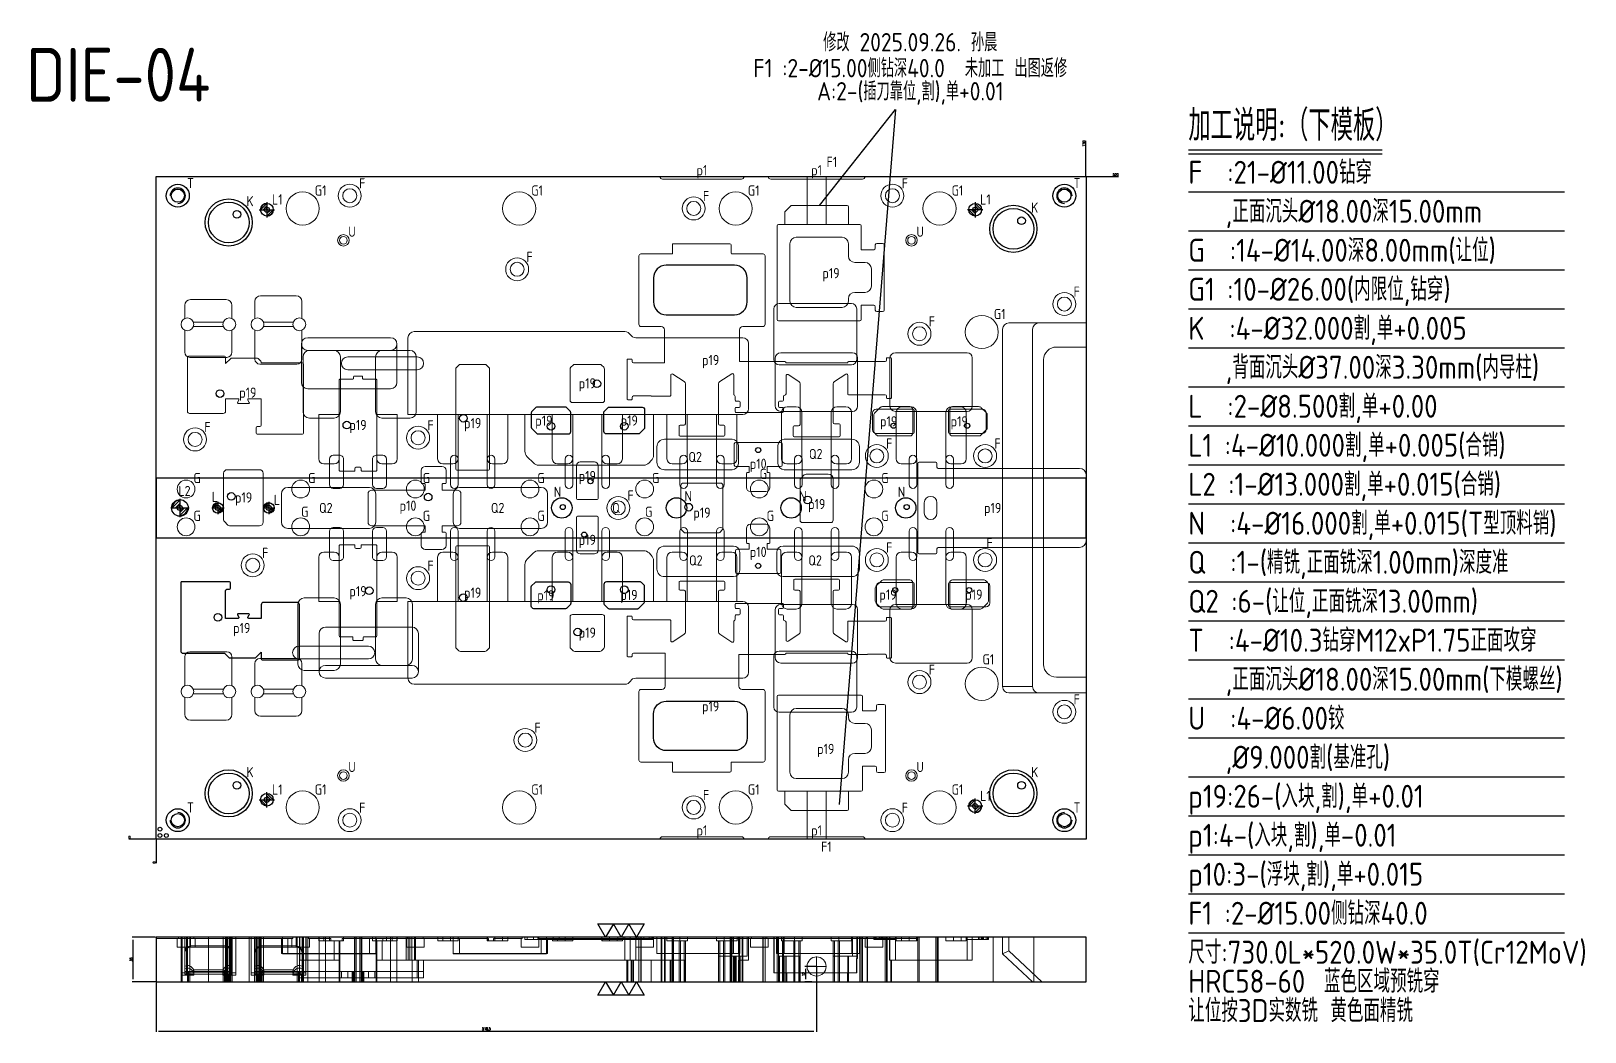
# Model space of a CAD drawing. Header units: millimetres. Extents: x 59063 to 60283, y 1408 to 2193.
import ezdxf
from ezdxf.enums import TextEntityAlignment as Align

# ---------------------------------------------------------------- set-up
doc = ezdxf.new("R2010")
doc.units = ezdxf.units.MM
for name, pattern in [('CENTER', [0]), ('DASHED', [0]), ('HIDDEN', [0])]:
    doc.linetypes.add(name, pattern=pattern)
doc.layers.add('151', color=7, linetype='Continuous', true_color=0xffffff)
for name, color, linetype in [('DIE', 7, 'Continuous'), ('DIE_O', 40, 'Continuous'), ('DIE_W', 1, 'Continuous'), ('DIM', 4, 'Continuous'), ('TEXT', 4, 'Continuous')]:
    doc.layers.add(name, color=color, linetype=linetype)
doc.styles.add('gbenor', font='gbenor.shx', dxfattribs={"bigfont": 'gbcbig.shx'})
doc.styles.get("Standard").update_dxf_attribs({"font": 'txt.shx', "width": 0.85, "bigfont": 'ctxt.shx'})
doc.dimstyles.new('T-2-WX', dxfattribs={"dimtxt": 2, "dimasz": 2, "dimexe": 0.5, "dimexo": 0.5, "dimgap": 0.5, "dimtad": 1, "dimtxsty": 'Standard', "dimblk": 'OPEN30', "dimcen": 0, "dimazin": 3, "dimtfac": 1, "dimtmove": 0, "dimatfit": 3, "dimldrblk": 'OPEN30', "dimlwd": -1, "dimlwe": -1})

msp = doc.modelspace()

# ---------------------------------------------------------------- texts
at = {"layer": 'DIE', "color": 6, "style": 'gbenor'}
for s, p in [('修改 2025.09.26. 孙晨', (59753.195, 2185.134)), ('F1 :2-%%C15.00侧钻深40.0  未加工 出图返修', (59753.195, 2164.817)), ('A:2-(插刀靠位,割),单+0.01', (59753.195, 2145.053))]:
    msp.add_text(s, height=14.4, dxfattribs=at).set_placement(p, align=Align.MIDDLE)
at = {"layer": 'TEXT', "linetype": 'Continuous', "lineweight": 20, "style": 'gbenor'}
msp.add_text('DIE-04', height=42.2498, dxfattribs=at).set_placement((59059.103, 2137.735))
at = {"layer": 'TEXT', "color": 4, "style": 'gbenor'}
for s, height, p in [('加工说明:（下模板）', 24.3, (59971.486, 2107)), ('F  :21-%%c11.00钻穿', 18, (59971.486, 2073.34)), ('   ,正面沉头%%C18.00深15.00mm', 18, (59971.486, 2042.74)), ('G  :14-%%c14.00深8.00mm(让位)', 18, (59971.486, 2012.14)), ('G1 :10-%%c26.00(内限位,钻穿)', 18, (59971.486, 1981.54)), ('   ,背面沉头%%C37.00深3.30mm(内导柱)', 18, (59971.486, 1920.34)), ('Q2 :6-(让位,正面铣深13.00mm)', 18, (59971.486, 1736.74)), ('T  :4-%%c10.3钻穿M12xP1.75正面攻穿', 18, (59971.486, 1706.14)), ('   ,正面沉头%%C18.00深15.00mm(下模螺丝)', 18, (59971.486, 1675.54)), ('F1 :2-%%C15.00侧钻深40.0', 18, (59971.486, 1491.94)), ('尺寸:730.0L*520.0W*35.0T(Cr12MoV)', 18, (59971.486, 1461.34)), ('HRC58-60', 18, (59971.486, 1438.555)), ('蓝色区域预铣穿', 18, (60077.999, 1438.555))]:
    msp.add_text(s, height=height, dxfattribs=at).set_placement(p)
for s, p in [('p1', (59589.647, 2083.979)), ('p1', (59679.647, 2083.977)), ('F1', (59691.628, 2090.481)), ('T', (59188.094, 2073.909)), ('F', (59322.858, 2073.673)), ('F', (59748.858, 2073.673)), ('T', (59884.094, 2073.909)), ('K', (59234.823, 2059.638)), ('L1', (59256.208, 2061.023)), ('G1', (59290.223, 2068.038)), ('G1', (59460.223, 2068.038)), ('F', (59592.858, 2063.673)), ('G1', (59630.223, 2068.038)), ('G1', (59790.223, 2068.038)), ('L1', (59812.208, 2061.023)), ('K', (59850.823, 2054.638)), ('U', (59314.912, 2035.727)), ('U', (59760.912, 2035.727)), ('F', (59454.261, 2015.932)), ('p19', (59690.974, 2003.175)), ('F', (59883.858, 1988.673)), ('F', (59770.107, 1965.326)), ('G1', (59823.387, 1971.09)), ('p19', (59596.471, 1934.982)), ('p19', (59499.647, 1916.793)), ('p19', (59233.119, 1909.465)), ('p19', (59465.544, 1887.422)), ('p19', (59532.583, 1887.588)), ('p19', (59736.187, 1886.942)), ('p19', (59791.617, 1886.942)), ('F', (59201.408, 1882.431)), ('p19', (59319.647, 1884.05)), ('F', (59376.524, 1883.77)), ('p19', (59409.647, 1885.502)), ('F', (59736.641, 1869.452)), ('F', (59821.641, 1869.452)), ('Q2 ', (59586.477, 1858.938)), ('p10', (59633.802, 1853.634)), ('Q2 ', (59681.128, 1861.29)), ('G', (59193.302, 1842.437)), ('G', (59283.302, 1842.437)), ('G', (59373.302, 1842.437)), ('G', (59463.302, 1842.437)), ('p19', (59499.647, 1843.999)), ('G', (59553.302, 1842.437)), ('G', (59637.815, 1845.604)), ('G', (59733.302, 1842.437)), ('L2', (59183.381, 1832.26)), ('L', (59207.322, 1827.639)), ('p19', (59229.796, 1827.166)), ('N', (59476.266, 1831.583)), ('F', (59533.674, 1828.673)), ('N', (59578.887, 1828.202)), ('N', (59668.887, 1828.202)), ('N', (59746.266, 1831.583)), ('L', (59256, 1825.314)), ('G', (59277.815, 1815.964)), ('Q2 ', (59296.524, 1818.962)), ('p10', (59358.867, 1820.698)), ('Q2 ', (59431.42, 1818.962)), ('Q', (59522.147, 1818.962)), ('G', (59547.815, 1815.964)), ('p19', (59589.647, 1815.259)), ('p19', (59679.748, 1822.043)), ('p19', (59817.876, 1818.962)), ('G', (59193.302, 1812.796)), ('G', (59373.302, 1812.796)), ('G', (59463.302, 1812.796)), ('G', (59643.302, 1812.796)), ('G', (59733.302, 1812.796)), ('p19', (59499.647, 1793.925)), ('F', (59815.484, 1791.448)), ('F', (59246.697, 1783.643)), ('Q2 ', (59586.977, 1777.788)), ('p10', (59633.802, 1784.482)), ('Q2 ', (59680.628, 1777.788)), ('F', (59736.641, 1787.893)), ('F', (59376.524, 1773.576)), ('p19', (59319.647, 1753.662)), ('p19', (59409.647, 1752.422)), ('p19', (59467.103, 1750.414)), ('p19', (59532.339, 1750.723)), ('p19', (59735.678, 1750.982)), ('p19', (59803.108, 1750.982)), ('p19', (59228.368, 1724.755)), ('p19', (59499.647, 1721.131)), ('F', (59770.107, 1692.02)), ('G1', (59814.463, 1700.137)), ('F', (59883.858, 1668.673)), ('p19', (59596.471, 1663.295)), ('F', (59460.669, 1646.538)), ('p19', (59686.841, 1629.895)), ('K', (59234.823, 1611.638)), ('U', (59314.912, 1615.727)), ('U', (59760.912, 1615.727)), ('K', (59850.823, 1611.638)), ('L1', (59256.208, 1598.023)), ('G1', (59290.223, 1598.038)), ('G1', (59460.223, 1598.038)), ('G1', (59630.223, 1598.038)), ('G1', (59790.223, 1598.038)), ('T', (59188.094, 1583.909)), ('F', (59322.858, 1583.673)), ('F', (59592.858, 1593.673)), ('F', (59748.858, 1583.673)), ('L1', (59812.208, 1593.023)), ('T', (59884.094, 1583.909)), ('p1', (59589.647, 1565.945)), ('p1', (59679.647, 1565.947)), ('F1', (59687.288, 1553.149))]:
    msp.add_text(s, height=8, dxfattribs=at).set_placement(p, align=Align.MIDDLE_CENTER)
at = {"layer": 'TEXT', "color": 1, "style": 'gbenor'}
for s, p in [('K  :4-%%c32.000割,单+0.005', (59971.486, 1950.94)), ('L  :2-%%C8.500割,单+0.00 ', (59971.486, 1889.74)), ('L1 :4-%%c10.000割,单+0.005(合销)', (59971.486, 1859.14)), ('L2 :1-%%c13.000割,单+0.015(合销)', (59971.486, 1828.54)), ('N  :4-%%c16.000割,单+0.015(T型顶料销)', (59971.486, 1797.94)), ('p19:26-(入块,割),单+0.01', (59971.486, 1583.74)), ('p1:4-(入块,割),单-0.01', (59971.486, 1553.14)), ('p10:3-(浮块,割),单+0.015', (59971.486, 1522.54))]:
    msp.add_text(s, height=18, dxfattribs=at).set_placement(p)
at = {"layer": 'TEXT', "color": 2, "style": 'gbenor'}
for s, p in [('Q  :1-(精铣,正面铣深1.00mm)深度准', (59971.486, 1767.34)), ('U  :4-%%c6.00铰', (59971.486, 1644.94)), ('   ,%%c9.000割(基准孔)', (59971.486, 1614.34)), ('让位按3D实数铣 黄色面精铣', (59971.486, 1415.548))]:
    msp.add_text(s, height=18, dxfattribs=at).set_placement(p)

# ---------------------------------------------------------------- blocks, each defined once
blk = doc.blocks.new('HENXIAO0')
at = {"color": 230}
for p, q in [((-0.6, 0), (0.6, 0)), ((-0.5, 0), (0, 0.5)), ((-0.3, 0), (0, 0.3)), ((-0.1, 0), (0, 0.1)), ((0, 0.6), (0, -0.6)), ((0.1, 0), (0, -0.1)), ((0.5, 0), (0, -0.5)), ((0.3, 0), (0, -0.3))]:
    blk.add_line(p, q, dxfattribs=at)
for start, end in [(90, 180), (270, 0)]:
    blk.add_arc((0, 0), 0.5, start, end, dxfattribs=at)
blk = doc.blocks.new('locater0')
for p, q in [((-0.6, 0), (0.6, 0)), ((-0.5, 0), (0, 0.5)), ((-0.3, 0), (0, 0.3)), ((-0.1, 0), (0, 0.1)), ((0, 0.6), (0, -0.6)), ((0.1, 0), (0, -0.1)), ((0.5, 0), (0, -0.5)), ((0.3, 0), (0, -0.3))]:
    blk.add_line(p, q)
for start, end in [(90, 180), (270, 0)]:
    blk.add_arc((0, 0), 0.5, start, end)
blk = doc.blocks.new('*D7582')
at = {"layer": 'Defpoints', "color": 0}
for p in [(59161.1, 1482.2), (59142.9, 1447.2), (59161.1, 1447.2)]:
    blk.add_point(p, dxfattribs=at)
at = {"layer": 'DIM', "color": 0}
for p, q in [((59160.6, 1482.2), (59142.4, 1482.2)), ((59142.9, 1480.2), (59142.9, 1449.2)), ((59160.6, 1447.2), (59142.4, 1447.2))]:
    blk.add_line(p, q, dxfattribs=at)
at = {"layer": 'DIM', "color": 0, "insert": (59141.4, 1464.7), "char_height": 2, "attachment_point": 5, "rotation": 90}
blk.add_mtext('35', dxfattribs=at)
blk = doc.blocks.new('_Open30')
blk = doc.blocks.new('*D7583')
at = {"layer": 'Defpoints', "color": 0}
for p in [(59161.1, 1559), (59161.1, 1559), (59161.1, 1541.9)]:
    blk.add_point(p, dxfattribs=at)
at = {"layer": 'DIM', "color": 0}
blk.add_line((59161.1, 1558.5), (59161.1, 1540.2), dxfattribs=at)
at = {"layer": 'DIM', "color": 0, "insert": (59159.6, 1540.8), "char_height": 2, "attachment_point": 5, "rotation": 90}
blk.add_mtext('0', dxfattribs=at)
blk = doc.blocks.new('*D7584')
at = {"layer": 'Defpoints', "color": 0}
for p in [(59141.4, 1559), (59161.1, 1559), (59161.1, 1559)]:
    blk.add_point(p, dxfattribs=at)
at = {"layer": 'DIM', "color": 0}
blk.add_line((59160.6, 1559), (59139.8, 1559), dxfattribs=at)
at = {"layer": 'DIM', "color": 0, "insert": (59140.3, 1560.5), "char_height": 2, "attachment_point": 5}
blk.add_mtext('0', dxfattribs=at)
blk = doc.blocks.new('*D7585')
at = {"layer": 'Defpoints', "color": 0}
for p in [(59891.1, 2079), (59911.7, 2079), (59161.1, 1559)]:
    blk.add_point(p, dxfattribs=at)
at = {"layer": 'DIM', "color": 0}
blk.add_line((59891.6, 2079), (59916.6, 2079), dxfattribs=at)
at = {"layer": 'DIM', "color": 0, "insert": (59914.4, 2080.5), "char_height": 2, "attachment_point": 5}
blk.add_mtext('520', dxfattribs=at)
blk = doc.blocks.new('*D7586')
at = {"layer": 'Defpoints', "color": 0}
for p in [(59891.1, 2102.2), (59891.1, 2079), (59161.1, 1559)]:
    blk.add_point(p, dxfattribs=at)
at = {"layer": 'DIM', "color": 0}
blk.add_line((59891.1, 2079.5), (59891.1, 2107.1), dxfattribs=at)
at = {"layer": 'DIM', "color": 0, "insert": (59889.6, 2104.9), "char_height": 2, "attachment_point": 5, "rotation": 90}
blk.add_mtext('730', dxfattribs=at)
blk = doc.blocks.new('*u7581')
at = {"layer": '151', "color": 11, "linetype": 'Continuous', "lineweight": 13}
for p, q in [((-574.4, -29), (-574.4, 6)), ((155.6, -29), (155.6, 6))]:
    blk.add_line(p, q, dxfattribs=at)
at = {"layer": '151', "color": 2, "linetype": 'DASHED', "lineweight": 13}
for p, q in [((-557, 5), (-574.4, 5)), ((-467, 5), (-544.9, 5)), ((-438.3, 5), (-454.9, 5)), ((-404.5, 5), (-427.3, 5)), ((-404.5, 5), (-401.5, 5)), ((-401.5, 5), (-396.5, 5)), ((-396.5, 5), (-393.5, 5)), ((-377, 5), (-393.5, 5)), ((-377, 5), (-364.9, 5)), ((-343.3, 5), (-364.9, 5)), ((-314.5, 5), (-337.3, 5)), ((-287, 5), (-308.5, 5)), ((-253.3, 5), (-274.9, 5)), ((-224.5, 5), (-247.3, 5)), ((-197, 5), (-218.5, 5)), ((-197, 5), (-184.9, 5)), ((-163.3, 5), (-184.9, 5)), ((-134.5, 5), (-157.3, 5)), ((-107, 5), (-128.5, 5)), ((-73.3, 5), (-94.9, 5)), ((-44.5, 5), (-67.3, 5)), ((-17, 5), (-38.5, 5)), ((16.7, 5), (-4.9, 5)), ((23.6, 5), (22.7, 5)), ((-85.9, -22), (-86.9, -22)), ((-85.9, -22), (-24.4, -22))]:
    blk.add_line(p, q, dxfattribs=at)
at = {"layer": '151', "color": 31, "linetype": 'DASHED', "lineweight": 13}
for p, q in [((-557.9, 5), (-557.9, -2)), ((-557, 5), (-557, 6)), ((-557, 5), (-544.9, 5)), ((-554.9, 6), (-554.9, -24)), ((-551.9, 6), (-551.9, -5.4)), ((-550.6, 6), (-550.6, -23)), ((-549.9, 6), (-549.9, -21)), ((-544.9, 6), (-544.9, 5)), ((-543.9, -2), (-543.9, 5)), ((-514.9, 6), (-514.9, -5.4)), ((-512, -24), (-512, 6)), ((-499.9, 6), (-499.9, -22)), ((-496.9, 6), (-496.9, -6.4)), ((-491.9, -21), (-491.9, 6)), ((-476.1, 5), (-476.1, -7)), ((-467.8, -2), (-467.8, 5)), ((-467, 5), (-467, 6)), ((-461.6, 6), (-461.6, -12)), ((-459.9, 6), (-459.9, -6.4)), ((-457, -22), (-457, 6)), ((-454.9, 6), (-454.9, 5)), ((-454, 5), (-454, -2)), ((-446.7, 3), (-446.7, 6)), ((-434.7, 3), (-446.7, 3)), ((-446.5, 6), (-446.5, -29)), ((-446.5, 6), (-446.5, 6)), ((-438.3, 6), (-438.3, 3)), ((-438.3, 5), (-437.3, 5)), ((-437.3, 3), (-437.3, 5)), ((-430.7, 3), (-434.7, 3)), ((-430.7, 3), (-430.1, 3)), ((-430.7, -12), (-430.7, 3)), ((-427.3, 3), (-430.1, 3)), ((-427.3, 5), (-428.4, 5)), ((-428.4, 3), (-428.4, 5)), ((-427.3, 6), (-427.3, 6)), ((-427.3, 6), (-427.3, 3)), ((-427.3, 3), (-427.3, 3)), ((-404.5, 3), (-404.5, 3)), ((-401.7, 3), (-404.5, 3)), ((-402, 5), (-402, -7)), ((-401.1, 3), (-401.7, 3)), ((-401.1, -12), (-401.1, 3)), ((-401.1, 3), (-397.1, 3)), ((-385.1, 3), (-397.1, 3)), ((-385.4, 6), (-385.4, -12)), ((-385.1, 6), (-385.1, 3)), ((-377.9, 5), (-377.9, -2)), ((-377, 6), (-377, 5)), ((-376.7, -12), (-376.7, 6)), ((-376.7, 6), (-376.7, -12)), ((-373.7, -12), (-373.7, 6)), ((-370.7, 6), (-370.7, -12)), ((-364.9, 5), (-364.9, 6)), ((-363.9, -2), (-363.9, 5)), ((-353.4, 6), (-353.4, 3)), ((-353.4, 3), (-353.4, 3)), ((-353.4, 3), (-337.4, 3)), ((-343.3, 6), (-343.3, 3)), ((-337.3, 5), (-343.3, 5)), ((-341.2, 5), (-341.2, -7)), ((-337.4, 3), (-337.4, 6)), ((-337.3, 3), (-337.4, 3)), ((-337.3, 6), (-337.3, 6)), ((-337.3, 6), (-337.3, 3)), ((-314.5, 6), (-314.5, 6)), ((-314.5, 6), (-314.5, 3)), ((-314.5, 5), (-313.5, 5)), ((-314.4, 3), (-314.5, 3)), ((-314.4, 6), (-314.4, 3)), ((-314.4, 3), (-298.4, 3)), ((-313.5, 3), (-313.5, 5)), ((-309.6, 5), (-308.5, 5)), ((-309.6, 5), (-309.6, 3)), ((-308.5, 6), (-308.5, 3)), ((-298.4, 6), (-298.4, 3)), ((-287.8, 5), (-287.8, -2)), ((-287, 5), (-287, 6)), ((-284.9, 4), (-284.9, 6)), ((-284.9, 4), (-263.4, 4)), ((-274.9, 6), (-274.9, 5)), ((-274, -2), (-274, 5)), ((-267.1, 5), (-267.1, -7)), ((-263.4, 4), (-263.4, 3)), ((-263.4, 4), (-262.7, 4)), ((-263.4, 3), (-263.4, 4)), ((-263.4, 3), (-263.4, 3)), ((-263.4, 3), (-247.4, 3)), ((-262.7, 4), (-262.7, 6)), ((-262.7, 4), (-258.1, 4)), ((-212.1, 4), (-258.1, 4)), ((-253.3, 6), (-253.3, 4)), ((-253.3, 5), (-247.3, 5)), ((-253.3, 3), (-253.3, 4)), ((-247.4, 4), (-247.4, 3)), ((-247.4, 4), (-247.4, 3)), ((-247.3, 3), (-247.4, 3)), ((-247.3, 6), (-247.3, 4)), ((-247.3, 6), (-247.3, 6)), ((-247.3, 4), (-247.3, 4)), ((-247.3, 4), (-247.3, 4)), ((-247.3, 4), (-247.3, 3)), ((-224.5, 4), (-224.5, 6)), ((-224.5, 6), (-224.5, 6)), ((-224.5, 5), (-218.5, 5)), ((-224.5, 4), (-224.5, 4)), ((-224.5, 4), (-224.5, 4)), ((-224.5, 4), (-224.5, 3)), ((-224.4, 3), (-224.5, 3)), ((-224.4, 3), (-224.4, 4)), ((-224.4, 3), (-224.4, 4)), ((-224.4, 3), (-208.4, 3)), ((-218.5, 4), (-218.5, 6)), ((-218.5, 4), (-218.5, 3)), ((-207.9, 4), (-212.1, 4)), ((-208.4, 4), (-208.4, 3)), ((-208.4, 3), (-208.4, 4)), ((-206.4, 4), (-207.9, 4)), ((-206.4, 4), (-183.9, 4)), ((-197.9, 5), (-197.9, -2)), ((-197, 5), (-197, 6)), ((-184.9, 6), (-184.9, 5)), ((-183.9, 6), (-183.9, 4)), ((-183.9, -2), (-183.9, 4)), ((-181.3, 6), (-181.3, -7)), ((-175.4, 6), (-175.4, -12)), ((-173.4, 6), (-173.4, 3)), ((-173.4, 3), (-173.4, 3)), ((-173.4, 3), (-158.9, 3)), ((-163.3, 3), (-163.3, 6)), ((-163.3, 5), (-157.3, 5)), ((-157.4, 3), (-158.9, 3)), ((-158.9, -12), (-158.9, 3)), ((-157.4, 6), (-157.4, 3)), ((-157.4, 3), (-157.4, 6)), ((-157.3, 3), (-157.4, 3)), ((-157.3, 6), (-157.3, 6)), ((-157.3, 6), (-157.3, 3)), ((-157.3, 3), (-157.3, 3)), ((-134.5, 6), (-134.5, 6)), ((-134.5, 6), (-134.5, 3)), ((-134.5, 5), (-128.5, 5)), ((-134.5, 3), (-134.4, 3)), ((-134.5, 3), (-134.5, 3)), ((-134.4, 6), (-134.4, 3)), ((-134.4, 6), (-134.4, 3)), ((-132.9, 3), (-134.4, 3)), ((-132.9, 3), (-132.9, -9)), ((-118.4, 3), (-132.9, 3)), ((-128.5, 6), (-128.5, 3)), ((-118.4, 3), (-118.4, 6)), ((-118.4, 3), (-118.4, 6)), ((-117.3, 6), (-117.3, -7)), ((-116.4, -12), (-116.4, 6)), ((-116.3, 6), (-116.3, -7)), ((-110.5, -9), (-110.5, 6)), ((-109.4, 6), (-109.4, -12)), ((-107.9, 5), (-107.9, -2)), ((-107, 5), (-107, 6)), ((-107, 5), (-94.9, 5)), ((-94.9, 6), (-94.9, 5)), ((-93.9, -2), (-93.9, 5)), ((-89.4, 6), (-89.4, -22)), ((-89.2, -22), (-89.2, 6)), ((-87.3, 6), (-87.3, -7)), ((-86.3, 6), (-86.3, -7)), ((-83.4, 6), (-83.4, 3)), ((-83.4, 3), (-83.4, 6)), ((-83.4, 3), (-83.4, 3)), ((-83.4, 3), (-82.6, 3)), ((-81.9, 3), (-82.6, 3)), ((-81.9, 3), (-81.9, -9)), ((-81.9, 3), (-68.9, 3)), ((-73.3, 6), (-73.3, 3)), ((-73.3, 5), (-67.3, 5)), ((-67.4, 3), (-68.9, 3)), ((-68.9, -9), (-68.9, 3)), ((-67.4, 6), (-67.4, 3)), ((-67.3, 3), (-67.4, 3)), ((-67.3, 6), (-67.3, 6)), ((-67.3, 6), (-67.3, 3)), ((-67.3, 3), (-67.3, 3)), ((-44.5, 6), (-44.5, 6)), ((-44.5, 6), (-44.5, 3)), ((-44.5, 5), (-38.5, 5)), ((-44.5, 3), (-44.5, 3)), ((-44.5, 3), (-44.5, 3)), ((-44.5, 3), (-44.4, 3)), ((-44.4, 6), (-44.4, 3)), ((-44.4, 3), (-42.9, 3)), ((-42.9, 3), (-42.9, -9)), ((-42.9, 3), (-28.5, 3)), ((-38.5, 3), (-38.5, 6)), ((-28.5, 6), (-28.5, 3)), ((-28.4, 3), (-28.5, 3)), ((-28.4, 6), (-28.4, 3)), ((-24.4, -22), (-24.4, 6)), ((-23.8, 6), (-23.8, -10.8)), ((-22.3, 6), (-22.3, -7)), ((-17.9, 5), (-17.9, -2)), ((-17, 6), (-17, 5)), ((-17, 5), (-4.9, 5)), ((-10.9, 6), (-10.9, 4)), ((-10.9, 4), (-10.1, 4)), ((-10.1, 4), (-9.9, 4)), ((-9.9, 6), (-9.9, 4)), ((-9.9, 4), (-9.1, 4)), ((-5.2, 4), (-9.1, 4)), ((-5.2, 4), (-3.1, 4)), ((-4.9, 5), (-4.9, 6)), ((-3.9, -2), (-3.9, 5)), ((-3.1, 4), (1.5, 4)), ((1.5, 6), (1.5, 4)), ((1.5, -12), (1.5, 6)), ((1.5, 4), (5.9, 4)), ((5.9, 4), (6.6, 4)), ((6.6, 6), (6.6, 4)), ((6.6, 4), (6.6, 3)), ((6.6, 3), (6.6, 4)), ((6.6, 3), (6.6, 3)), ((6.6, 3), (22.5, 3)), ((16.7, 3), (16.7, 6)), ((16.7, 5), (22.7, 5)), ((22.5, 3), (22.5, 6)), ((22.5, 3), (22.6, 3)), ((22.6, 6), (22.6, 3)), ((22.7, 3), (22.6, 3)), ((22.7, 6), (22.7, 6)), ((22.7, 6), (22.7, 3)), ((45.5, 6), (45.5, 6)), ((45.5, 6), (45.5, 3)), ((45.5, 3), (45.6, 3)), ((45.6, 6), (45.6, 3)), ((45.6, 3), (45.6, 6)), ((45.6, 3), (45.6, 3)), ((45.6, 3), (61.5, 3)), ((51.5, 3), (51.5, 6)), ((62.2, 4), (61.5, 4)), ((61.5, 4), (61.5, 3)), ((61.6, 3), (61.5, 3)), ((61.6, 4), (61.6, 6)), ((61.6, 4), (61.6, 3)), ((62.2, 4), (66.2, 4)), ((66.2, 4), (66.2, 6)), ((66.2, 6), (66.2, -12)), ((66.2, 4), (72.2, 4)), ((74.4, 4), (72.2, 4)), ((74.4, 4), (78.2, 4)), ((78.1, 6), (78.1, 4)), ((78.2, 4), (79.1, 4)), ((90.1, 6), (90.1, -7.1)), ((-543.9, -2), (-557.9, -2)), ((-551.9, -18.8), (-551.9, -5.4)), ((-519.4, -0.9), (-547.4, -0.9)), ((-519.4, -1.9), (-547.4, -1.9)), ((-514.9, -18.8), (-514.9, -5.4)), ((-496.9, -16.8), (-496.9, -6.4)), ((-492.4, -0.9), (-464.4, -0.9)), ((-492.4, -1.9), (-464.4, -1.9)), ((-471.1, -7), (-476.1, -7)), ((-407, -7), (-471.1, -7)), ((-454, -2), (-467.8, -2)), ((-462, -12), (-459.9, -12)), ((-462, -21), (-462, -12)), ((-461.9, -12), (-461.9, -21)), ((-461.9, -12), (-461.9, -21)), ((-459.9, -6.4), (-459.9, -16.8)), ((-446.5, -12), (-459.9, -12)), ((-446.5, -12), (-441.5, -12)), ((-441.5, -12), (-430.7, -12)), ((-430.7, -12), (-430.7, -21)), ((-402, -7), (-407, -7)), ((-401.1, -12), (-376.7, -12)), ((-401.1, -21), (-401.1, -12)), ((-385.4, -12), (-385.4, -21)), ((-363.9, -2), (-377.9, -2)), ((-371.7, -12), (-376.7, -12)), ((-206.4, -12), (-371.7, -12)), ((-368.5, -12), (-368.5, -21)), ((-364.5, -21), (-364.5, -12)), ((-341.2, -7), (-336.2, -7)), ((-336.2, -7), (-272.1, -7)), ((-274, -2), (-287.8, -2)), ((-267.1, -7), (-272.1, -7)), ((-202.2, -12), (-206.4, -12)), ((-197.9, -12), (-202.2, -12)), ((-183.9, -2), (-197.9, -2)), ((-174.9, -12), (-197.9, -12)), ((-181.3, -7), (-175.3, -7)), ((-175.3, -7), (-121.3, -7)), ((-170.9, -12), (-174.9, -12)), ((-159.9, -12), (-170.4, -12)), ((-159, -12), (-159.9, -12)), ((-158.9, -12), (-159, -12)), ((-132.9, -9), (-132.9, -9)), ((-132, -9), (-132.9, -9)), ((-121.1, -9), (-132, -9)), ((-116.3, -7), (-121.3, -7)), ((-120.9, -9), (-121.1, -9)), ((-120.4, -9), (-120.9, -9)), ((-119.9, -9), (-120.4, -9)), ((-119.2, -9), (-119.9, -9)), ((-116.8, -9), (-119.2, -9)), ((-116.9, -12), (-117.3, -12)), ((-113.9, -12), (-116.9, -12)), ((-115.9, -9), (-116.8, -9)), ((-110.5, -9), (-115.9, -9)), ((-109.4, -12), (-113.9, -12)), ((-93.9, -2), (-107.9, -2)), ((-87.3, -7), (-82.3, -7)), ((-85, -9), (-85.9, -9)), ((-82.6, -9), (-85, -9)), ((-81.9, -9), (-82.6, -9)), ((-28.3, -7), (-82.3, -7)), ((-80.9, -9), (-81.9, -9)), ((-79.9, -9), (-80.9, -9)), ((-69.9, -9), (-79.8, -9)), ((-69, -9), (-69.9, -9)), ((-68.9, -9), (-69, -9)), ((-42.9, -9), (-42.9, -9)), ((-42, -9), (-42.9, -9)), ((-31.4, -9), (-42, -9)), ((-30.9, -9), (-31.4, -9)), ((-23.8, -9), (-30.9, -9)), ((-22.3, -7), (-28.3, -7)), ((-24.4, -10.8), (-24.7, -10.8)), ((-23.8, -10.8), (-24.4, -10.8)), ((-3.9, -2), (-17.9, -2)), ((1.5, -12), (1.4, -12)), ((5.9, -12), (1.5, -12)), ((5.9, -12), (62.2, -12)), ((62.2, -12), (66.2, -12)), ((95.1, -4.9), (90.1, -7.1)), ((90.1, -7.1), (113.6, -29)), ((-544.9, -22), (-554.9, -22)), ((-544.9, -24), (-554.9, -24)), ((-551.9, -23), (-551.9, -18.8)), ((-551.9, -21), (-549.9, -21)), ((-551.9, -23), (-545.2, -23)), ((-549.1, -21), (-549.9, -21)), ((-549.1, -21), (-520.7, -21)), ((-521.7, -23), (-545.2, -23)), ((-544.9, -22), (-544.9, -20.7)), ((-544.9, -24), (-544.9, -22.7)), ((-522, -20.7), (-522, -22)), ((-512, -22), (-522, -22)), ((-522, -22.7), (-522, -24)), ((-512, -24), (-522, -24)), ((-521.7, -23), (-514.9, -23)), ((-520.7, -21), (-519.9, -21)), ((-519.9, -21), (-518.9, -21)), ((-514.9, -21), (-518.9, -21)), ((-514.9, -18.8), (-514.9, -23)), ((-499.9, -22), (-499.9, -24)), ((-489.9, -22), (-499.9, -22)), ((-489.9, -24), (-499.9, -24)), ((-496.9, -16.8), (-496.9, -21)), ((-496.9, -21), (-496.9, -23)), ((-490.2, -21), (-496.9, -21)), ((-496.9, -23), (-495.4, -23)), ((-495.4, -23), (-494.4, -23)), ((-494.4, -23), (-492.4, -23)), ((-491.9, -23), (-492.4, -23)), ((-491.9, -23), (-461.3, -23)), ((-490.2, -21), (-466.7, -21)), ((-489.9, -22), (-489.9, -20.7)), ((-489.9, -24), (-489.9, -22.7)), ((-467, -20.7), (-467, -22)), ((-457, -22), (-467, -22)), ((-467, -22.7), (-467, -24)), ((-457, -24), (-467, -24)), ((-459.9, -21), (-466.7, -21)), ((-461.9, -21), (-461.9, -26)), ((-461.3, -21), (-459.7, -21)), ((-461.3, -21), (-461.3, -23)), ((-459.9, -23), (-461.3, -23)), ((-460.4, -23), (-460.4, -29)), ((-459.9, -21), (-459.9, -16.8)), ((-459.9, -21), (-459.9, -23)), ((-458.7, -21), (-459.7, -21)), ((-455.4, -21), (-458.7, -21)), ((-457, -24), (-457, -22)), ((-455.4, -21), (-446.5, -21)), ((-446.5, -21), (-441.5, -21)), ((-373.5, -21), (-441.5, -21)), ((-429, -21), (-429, -26)), ((-402.8, -26), (-402.8, -21)), ((-385.4, -29), (-385.4, -21)), ((-368.5, -21), (-373.5, -21)), ((-368.5, -29), (-368.5, -21)), ((-364.5, -21), (-368.5, -21)), ((-364.5, -26), (-364.5, -21)), ((-89.4, -22), (-86.9, -22)), ((-407.8, -26), (-461.9, -26)), ((-402.8, -26), (-407.8, -26)), ((-369.5, -26), (-402.8, -26)), ((-364.5, -26), (-369.5, -26))]:
    blk.add_line(p, q, dxfattribs=at)
at = {"layer": '151', "color": 11, "linetype": 'DASHED', "lineweight": 13}
for p, q in [((-554.9, -29), (-554.9, 6)), ((-549.9, -29), (-549.9, 6)), ((-533.4, 6), (-533.4, -29)), ((-519.9, 6), (-519.9, -23)), ((-515.9, -29), (-515.9, 6)), ((-501.4, -29), (-501.4, 6)), ((-495.9, -29), (-495.9, 6)), ((-462, 6), (-462, -12)), ((-458.7, -29), (-458.7, 6)), ((-418.4, -29), (-418.4, 6)), ((-413.4, -29), (-413.4, 6)), ((-404.5, 6), (-404.5, 6)), ((-404.5, 3), (-404.5, 6)), ((-393.5, 3), (-393.5, 6)), ((-195.4, -29), (-195.4, 6)), ((-174.9, -29), (-174.9, 6)), ((-168.9, -29), (-168.9, 6)), ((-163.9, -29), (-163.9, 3)), ((-127.9, -29), (-127.9, 3)), ((-122.9, -29), (-122.9, 6)), ((-116.9, -29), (-116.9, 6)), ((-96.4, -29), (-96.4, 6)), ((-86.9, 6), (-86.9, -29)), ((-73.9, -29), (-73.9, 3)), ((-37.9, -29), (-37.9, 3)), ((-20.9, 6), (-20.9, -29)), ((-19.9, 6), (-19.9, -29)), ((-16, -29), (-16, 6)), ((-1.1, -29), (-1.1, 6)), ((1.4, -12), (1.4, 6)), ((23.6, 6), (23.6, -29)), ((38.6, 6), (38.6, -29)), ((79.1, 6), (79.1, 4)), ((82.6, 6), (82.6, -29)), ((114.6, -29), (114.6, 6)), ((-204.8, -29), (-204.8, -12)), ((-200.8, -29), (-200.8, -12)), ((-185.9, -29), (-185.9, -12)), ((-175.4, -12), (-175.4, -29)), ((-170.4, -29), (-170.4, -12)), ((-159, -29), (-159, -12)), ((-158.9, -29), (-158.9, -12)), ((-132.9, -29), (-132.9, -9)), ((-132.9, -29), (-132.9, -9)), ((-120.9, -29), (-120.9, -9)), ((-119.9, -29), (-119.9, -9)), ((-117.3, -12), (-117.3, -29)), ((-116.4, -29), (-116.4, -12)), ((-115.9, -29), (-115.9, -9)), ((-85.9, -29), (-85.9, -9)), ((-81.9, -29), (-81.9, -9)), ((-79.9, -22), (-79.9, -9)), ((-69, -29), (-69, -9)), ((-68.9, -29), (-68.9, -9)), ((-42.9, -29), (-42.9, -9)), ((-42.9, -29), (-42.9, -9)), ((-31.4, -9), (-31.4, -22)), ((-24.7, -22), (-24.7, -10.8)), ((2.9, -29), (2.9, -12)), ((-519.9, -29), (-519.9, -23)), ((-491.9, -29), (-491.9, -21)), ((-430.7, -29), (-430.7, -21)), ((-419.9, -29), (-419.9, -21)), ((-419.4, -29), (-419.4, -21)), ((-412.4, -29), (-412.4, -21)), ((-411.9, -29), (-411.9, -21)), ((-401.1, -29), (-401.1, -21)), ((-79.9, -29), (-79.9, -22)), ((-31.4, -29), (-31.4, -22)), ((-461.9, -29), (-461.9, -26))]:
    blk.add_line(p, q, dxfattribs=at)
at = {"layer": '151', "color": 155, "linetype": 'DASHED', "lineweight": 13}
for p, q in [((-554.1, -29), (-554.1, 6)), ((-553.9, -29), (-553.9, 6)), ((-548.1, -29), (-548.1, 6)), ((-547.4, 6), (-547.4, -1.9)), ((-547.4, 6), (-547.4, -0.9)), ((-521.7, -29), (-521.7, 6)), ((-519.4, 6), (-519.4, -1.9)), ((-519.4, -29), (-519.4, 6)), ((-519.4, 6), (-519.4, -0.9)), ((-518.9, 6), (-518.9, -21)), ((-518.8, -29), (-518.8, 6)), ((-518.1, -29), (-518.1, 6)), ((-518.1, -29), (-518.1, 6)), ((-516.8, -29), (-516.8, 6)), ((-516.8, -29), (-516.8, 6)), ((-516.1, -29), (-516.1, 6)), ((-514.7, -29), (-514.7, 6)), ((-497.2, -29), (-497.2, 6)), ((-495.8, -29), (-495.8, 6)), ((-495, -29), (-495, 6)), ((-495, -29), (-495, 6)), ((-493.7, -29), (-493.7, 6)), ((-493.7, -29), (-493.7, 6)), ((-493, -29), (-493, 6)), ((-492.9, 6), (-492.9, -21)), ((-492.5, -29), (-492.5, 6)), ((-492.4, 6), (-492.4, -0.9)), ((-492.4, 6), (-492.4, -1.9)), ((-490.1, -29), (-490.1, 6)), ((-471.1, 5), (-471.1, -7)), ((-471.1, 5), (-471.1, -7)), ((-464.4, 6), (-464.4, -0.9)), ((-464.4, 6), (-464.4, -1.9)), ((-463.7, -29), (-463.7, 6)), ((-459.5, -29), (-459.5, 6)), ((-456.6, 6), (-456.6, -12)), ((-442.7, 6), (-442.7, 3)), ((-442.7, 6), (-442.7, 3)), ((-434.7, 3), (-434.7, -12)), ((-434.7, 3), (-434.7, -12)), ((-430.1, -29), (-430.1, 3)), ((-430.1, -29), (-430.1, 3)), ((-418.8, -29), (-418.8, 6)), ((-418.8, -29), (-418.8, 6)), ((-417.3, -29), (-417.3, 6)), ((-417.3, -29), (-417.3, 6)), ((-414.5, -29), (-414.5, 6)), ((-414.5, -29), (-414.5, 6)), ((-413, -29), (-413, 6)), ((-413, -29), (-413, 6)), ((-407, 5), (-407, -7)), ((-407, 5), (-407, -7)), ((-401.7, -29), (-401.7, 3)), ((-401.7, -29), (-401.7, 3)), ((-401.5, 5), (-401.5, 3)), ((-401.5, 5), (-401.5, 3)), ((-397.1, 3), (-397.1, -12)), ((-397.1, 3), (-397.1, -12)), ((-396.5, 5), (-396.5, 3)), ((-396.5, 5), (-396.5, 3)), ((-390.4, 6), (-390.4, -21)), ((-389.1, 6), (-389.1, 3)), ((-389.1, 6), (-389.1, 3)), ((-378.2, 6), (-378.2, -12)), ((-375.2, 6), (-375.2, -12)), ((-371.7, 6), (-371.7, -12)), ((-371.7, 6), (-371.7, -12)), ((-349.4, 6), (-349.4, 3)), ((-349.4, 6), (-349.4, 3)), ((-336.2, 5), (-336.2, -7)), ((-336.2, 5), (-336.2, -7)), ((-302.4, 6), (-302.4, 3)), ((-302.4, 6), (-302.4, 3)), ((-283.2, 6), (-283.2, 4)), ((-283.2, 6), (-283.2, 4)), ((-278.3, 6), (-278.3, 4)), ((-278.3, 6), (-278.3, 4)), ((-274.1, 6), (-274.1, 4)), ((-274.1, 6), (-274.1, 4)), ((-272.1, 5), (-272.1, -7)), ((-272.1, 5), (-272.1, -7)), ((-259.4, 4), (-259.4, 3)), ((-259.4, 4), (-259.4, 3)), ((-258.1, 6), (-258.1, 4)), ((-258.1, 6), (-258.1, 4)), ((-212.4, 4), (-212.4, 3)), ((-212.4, 4), (-212.4, 3)), ((-212.1, 6), (-212.1, 4)), ((-212.1, 6), (-212.1, 4)), ((-207.9, 6), (-207.9, 4)), ((-207.9, 6), (-207.9, 4)), ((-202.2, 6), (-202.2, -12)), ((-202.2, 6), (-202.2, -12)), ((-197.9, 6), (-197.9, -12)), ((-197.9, 6), (-197.9, -12)), ((-193.9, -29), (-193.9, 6)), ((-193.9, -29), (-193.9, 6)), ((-193.6, -29), (-193.6, 6)), ((-193.6, -29), (-193.6, 6)), ((-191.7, 6), (-191.7, 4)), ((-191.7, 6), (-191.7, 4)), ((-187.5, 6), (-187.5, 4)), ((-187.5, 6), (-187.5, 4)), ((-185.7, 6), (-185.7, 4)), ((-185.7, 6), (-185.7, 4)), ((-177.9, -29), (-177.9, 6)), ((-177.4, -29), (-177.4, 6)), ((-175.3, 6), (-175.3, -7)), ((-175.3, 6), (-175.3, -7)), ((-175.3, 6), (-175.3, -7)), ((-175.3, 6), (-175.3, -7)), ((-169.4, -29), (-169.4, 6)), ((-169.4, -29), (-169.4, 6)), ((-168.4, -29), (-168.4, 6)), ((-168.4, -29), (-168.4, 6)), ((-162.9, -29), (-162.9, 3)), ((-162.9, -29), (-162.9, 3)), ((-162.9, -29), (-162.9, 3)), ((-162.9, -29), (-162.9, 3)), ((-159.9, -29), (-159.9, 3)), ((-159.9, -29), (-159.9, 3)), ((-131.9, -29), (-131.9, 3)), ((-131.9, -29), (-131.9, 3)), ((-128.9, -29), (-128.9, 3)), ((-128.9, -29), (-128.9, 3)), ((-128.9, -29), (-128.9, 3)), ((-128.9, -29), (-128.9, 3)), ((-123.9, -29), (-123.9, 6)), ((-123.9, -29), (-123.9, 6)), ((-122.4, -29), (-122.4, 6)), ((-122.4, -29), (-122.4, 6)), ((-122.3, 6), (-122.3, -7)), ((-122.3, 3), (-122.3, -7)), ((-121.3, 6), (-121.3, -7)), ((-121.3, 3), (-121.3, -7)), ((-114.4, -29), (-114.4, 6)), ((-113.9, -29), (-113.9, 6)), ((-113.9, 6), (-113.9, -12)), ((-113.9, 6), (-113.9, -9)), ((-113.9, 6), (-113.9, -9)), ((-113.9, 6), (-113.9, -12)), ((-98.2, -29), (-98.2, 6)), ((-98.2, -29), (-98.2, 6)), ((-97.9, -29), (-97.9, 6)), ((-97.9, -29), (-97.9, 6)), ((-85.9, 6), (-85.9, -29)), ((-85.9, 6), (-85.9, -29)), ((-82.6, -29), (-82.6, 3)), ((-82.6, -29), (-82.6, 3)), ((-82.3, 6), (-82.3, -7)), ((-82.3, 3), (-82.3, -7)), ((-81.3, 6), (-81.3, -7)), ((-81.3, 3), (-81.3, -7)), ((-72.9, -29), (-72.9, 3)), ((-72.9, -29), (-72.9, 3)), ((-72.9, -29), (-72.9, 3)), ((-72.9, -29), (-72.9, 3)), ((-69.9, -29), (-69.9, 3)), ((-69.9, -29), (-69.9, 3)), ((-41.9, -29), (-41.9, 3)), ((-41.9, -29), (-41.9, 3)), ((-38.9, -29), (-38.9, 3)), ((-38.9, -29), (-38.9, 3)), ((-38.9, -29), (-38.9, 3)), ((-38.9, -29), (-38.9, 3)), ((-28.3, 6), (-28.3, -7)), ((-28.3, 6), (-28.3, -7)), ((-28.3, 6), (-28.3, -7)), ((-28.3, 6), (-28.3, -7)), ((-27.8, 6), (-27.8, -9)), ((-27.8, 6), (-27.8, -9)), ((-21.9, 6), (-21.9, -29)), ((-21.9, 6), (-21.9, -29)), ((-20.9, 6), (-20.9, -29)), ((-20.9, 6), (-20.9, -29)), ((-16.2, -29), (-16.2, 6)), ((-16.2, -29), (-16.2, 6)), ((-16.2, -29), (-16.2, 6)), ((-16.2, -29), (-16.2, 6)), ((-16.1, -29), (-16.1, 6)), ((-16.1, -29), (-16.1, 6)), ((-16.1, -29), (-16.1, 6)), ((-16.1, -29), (-16.1, 6)), ((-10.1, 6), (-10.1, 4)), ((-10.1, 6), (-10.1, 4)), ((-9.1, 6), (-9.1, 4)), ((-9.1, 6), (-9.1, 4)), ((-9.1, 6), (-9.1, 4)), ((-6.9, 6), (-6.9, 4)), ((-6.2, 6), (-6.2, 4)), ((-5.2, 6), (-5.2, 4)), ((-5.2, 6), (-5.2, 4)), ((-4.1, 6), (-4.1, 4)), ((-3.1, 6), (-3.1, 4)), ((-3.1, 6), (-3.1, 4)), ((-2.1, -29), (-2.1, 6)), ((-2.1, -29), (-2.1, 6)), ((-2.1, -29), (-2.1, 6)), ((-2.1, -29), (-2.1, 6)), ((-0.5, -29), (-0.5, 6)), ((-0.5, -29), (-0.5, 6)), ((-0.5, -29), (-0.5, 6)), ((-0.5, -29), (-0.5, 6)), ((5.9, 6), (5.9, -12)), ((5.9, 6), (5.9, -12)), ((5.9, 4), (5.9, -12)), ((5.9, 4), (5.9, -12)), ((10.6, 6), (10.6, 3)), ((10.6, 6), (10.6, 3)), ((24.6, 6), (24.6, -29)), ((24.6, 6), (24.6, -29)), ((37.6, 6), (37.6, -29)), ((37.6, 6), (37.6, -29)), ((39.6, 6), (39.6, -29)), ((39.6, 6), (39.6, -29)), ((57.6, 6), (57.6, 3)), ((57.6, 6), (57.6, 3)), ((62.2, 6), (62.2, -12)), ((62.2, 6), (62.2, -12)), ((62.2, 4), (62.2, -12)), ((62.2, 4), (62.2, -12)), ((71.2, 6), (71.2, 4)), ((71.2, 6), (71.2, 4)), ((72.2, 6), (72.2, 4)), ((73.4, 6), (73.4, 4)), ((73.4, 6), (73.4, 4)), ((74.4, 6), (74.4, 4)), ((75.1, 6), (75.1, 4)), ((77.2, 6), (77.2, 4)), ((77.2, 6), (77.2, 4)), ((77.2, 6), (77.2, 4)), ((78.2, 6), (78.2, 4)), ((78.2, 6), (78.2, 4)), ((95.1, 6), (95.1, -4.9)), ((95.1, -4.9), (95.1, 6)), ((-455.4, -12), (-455.4, -21)), ((-441.5, -12), (-441.5, -21)), ((-390.4, -12), (-390.4, -21)), ((-373.5, -12), (-373.5, -21)), ((-373.5, -12), (-373.5, -21)), ((-369.5, -12), (-369.5, -21)), ((-369.5, -12), (-369.5, -21)), ((-204.5, -29), (-204.5, -12)), ((-204.2, -29), (-204.2, -12)), ((-204.2, -29), (-204.2, -12)), ((-204.2, -29), (-204.2, -12)), ((-204.2, -29), (-204.2, -12)), ((-201.4, -29), (-201.4, -12)), ((-201.4, -29), (-201.4, -12)), ((-201.4, -29), (-201.4, -12)), ((-201.4, -29), (-201.4, -12)), ((-199.8, -29), (-199.8, -12)), ((-199.8, -29), (-199.8, -12)), ((-199.8, -29), (-199.8, -12)), ((-199.8, -29), (-199.8, -12)), ((-185.8, -29), (-185.8, -12)), ((-185.8, -29), (-185.8, -12)), ((-185.8, -29), (-185.8, -12)), ((-185.8, -29), (-185.8, -12)), ((-185.7, -29), (-185.7, -12)), ((-185.7, -29), (-185.7, -12)), ((-185.7, -29), (-185.7, -12)), ((-185.7, -29), (-185.7, -12)), ((-170.9, -29), (-170.9, -12)), ((-170.9, -29), (-170.9, -12)), ((-170.5, -29), (-170.5, -12)), ((-159.9, -29), (-159.9, -12)), ((-132, -29), (-132, -9)), ((-132, -29), (-132, -9)), ((-121.1, -29), (-121.1, -9)), ((-121.1, -29), (-121.1, -9)), ((-120.4, -29), (-120.4, -9)), ((-120.4, -29), (-120.4, -9)), ((-119.2, -29), (-119.2, -9)), ((-119.2, -29), (-119.2, -9)), ((-119.2, -29), (-119.2, -9)), ((-119.2, -29), (-119.2, -9)), ((-119.2, -29), (-119.2, -9)), ((-119.2, -29), (-119.2, -9)), ((-116.8, -29), (-116.8, -9)), ((-116.8, -29), (-116.8, -9)), ((-116.8, -29), (-116.8, -9)), ((-116.8, -29), (-116.8, -9)), ((-85, -29), (-85, -9)), ((-85, -29), (-85, -9)), ((-85, -29), (-85, -9)), ((-85, -29), (-85, -9)), ((-82.6, -29), (-82.6, -9)), ((-82.6, -29), (-82.6, -9)), ((-82.6, -29), (-82.6, -9)), ((-82.6, -29), (-82.6, -9)), ((-80.9, -29), (-80.9, -9)), ((-80.9, -29), (-80.9, -9)), ((-79.8, -29), (-79.8, -9)), ((-79.8, -29), (-79.8, -9)), ((-69.9, -29), (-69.9, -9)), ((-69.9, -29), (-69.9, -9)), ((-42, -29), (-42, -9)), ((-42, -29), (-42, -9)), ((-30.9, -29), (-30.9, -9)), ((-30.9, -29), (-30.9, -9)), ((2.3, -29), (2.3, -12)), ((2.3, -29), (2.3, -12)), ((2.3, -29), (2.3, -12)), ((2.3, -29), (2.3, -12)), ((2.5, -29), (2.5, -12)), ((2.5, -29), (2.5, -12)), ((95.1, -4.9), (120.9, -29)), ((120.9, -29), (95.1, -4.9)), ((-549.1, -29), (-549.1, -21)), ((-521.7, -19.6), (-545.2, -19.6)), ((-521.7, -21.6), (-545.2, -21.6)), ((-520.9, -29), (-520.9, -23)), ((-520.7, -29), (-520.7, -21)), ((-519.5, -29), (-519.5, -23)), ((-517.5, -29), (-517.5, -23)), ((-516.5, -29), (-516.5, -23)), ((-495.4, -29), (-495.4, -23)), ((-494.4, -29), (-494.4, -23)), ((-492.4, -29), (-492.4, -23)), ((-491.1, -29), (-491.1, -21)), ((-490.2, -19.6), (-466.7, -19.6)), ((-490.2, -21.6), (-466.7, -21.6)), ((-462.7, -29), (-462.7, -21)), ((-459.7, -29), (-459.7, -21)), ((-455.4, -21), (-455.4, -29)), ((-430.1, -29), (-430.1, -21)), ((-430.1, -29), (-430.1, -21)), ((-429, -21), (-429, -26)), ((-424, -26), (-424, -21)), ((-424, -26), (-424, -21)), ((-420.5, -29), (-420.5, -21)), ((-420, -29), (-420, -21)), ((-419.5, -29), (-419.5, -21)), ((-419, -29), (-419, -21)), ((-412.8, -29), (-412.8, -21)), ((-412.3, -29), (-412.3, -21)), ((-411.8, -29), (-411.8, -21)), ((-411.3, -29), (-411.3, -21)), ((-407.8, -26), (-407.8, -21)), ((-407.8, -26), (-407.8, -21)), ((-402.8, -21), (-402.8, -26)), ((-401.7, -29), (-401.7, -21)), ((-401.7, -29), (-401.7, -21)), ((-390.4, -29), (-390.4, -21)), ((-390.4, -21), (-390.4, -29)), ((-373.5, -29), (-373.5, -21)), ((-373.5, -29), (-373.5, -21)), ((-369.5, -26), (-369.5, -21)), ((-369.5, -26), (-369.5, -21)), ((-85.9, -22), (-85.9, -29)), ((-85.9, -22), (-85.9, -29)), ((-80.9, -29), (-80.9, -22)), ((-80.9, -29), (-80.9, -22)), ((-79.2, -29), (-79.2, -22)), ((-79.2, -29), (-79.2, -22)), ((-31.6, -29), (-31.6, -22)), ((-31.6, -29), (-31.6, -22)), ((-30.9, -29), (-30.9, -22)), ((-30.9, -29), (-30.9, -22))]:
    blk.add_line(p, q, dxfattribs=at)
at = {"layer": '151', "color": 31, "linetype": 'DASHED', "lineweight": 13}
for centre, radius, start, end in [((-547.4, -5.4), 4.5, 90, 180), ((-547.4, -6.4), 4.5, 90, 180), ((-519.4, -5.4), 4.5, 0, 90), ((-519.4, -6.4), 4.5, 0, 90), ((-492.4, -5.4), 4.5, 90, 180), ((-492.4, -6.4), 4.5, 90, 180), ((-464.4, -5.4), 4.5, 0, 90), ((-464.4, -6.4), 4.5, 0, 90), ((-549.9, -21.3), 5, 20.7048, 114.3529), ((-549.9, -23.3), 5, 20.7048, 114.3529), ((-517, -21.3), 5, 65.6471, 159.2952), ((-517, -23.3), 5, 65.6471, 159.2952), ((-494.9, -21.3), 5, 20.7048, 114.3529), ((-494.9, -23.3), 5, 20.7048, 114.3529), ((-462, -21.3), 5, 65.6471, 159.2952), ((-462, -23.3), 5, 65.6471, 159.2952)]:
    blk.add_arc(centre, radius, start, end, dxfattribs=at)
at = {"layer": '151', "color": 11, "linetype": 'Continuous', "lineweight": 13}
for points in [[(-574.4, 6), (-331.1, 6), (-87.8, 6), (155.6, 6)], [(-574.4, -29), (-331.1, -29), (-87.8, -29), (155.6, -29)]]:
    blk.add_open_spline(points, degree=3, dxfattribs=at)
at = {"layer": '151', "color": 155, "linetype": 'DASHED', "lineweight": 13}
for points, degree in [([(-459.9, -21), (-459.9, -12), (-459.9, -3), (-459.9, 6)], 3), ([(-455.4, 6), (-455.4, -21)], 1), ([(-206.4, 4), (-206.4, -12)], 1), ([(-455.4, -29), (-455.4, -26.4), (-455.4, -23.7), (-455.4, -21)], 3), ([(-441.5, -21), (-441.5, -23.7), (-441.5, -26.4), (-441.5, -29)], 3)]:
    blk.add_open_spline(points, degree=degree, dxfattribs=at)
at = {"layer": '151', "color": 31, "linetype": 'DASHED', "lineweight": 13}
for points, knots in [([(-446.5, 6), (-446.5, 2.6), (-446.5, -0.7), (-446.5, -12.4), (-446.5, -20.7), (-446.5, -29)], [0, 0, 0, 0, 0.285707, 0.285707, 1, 1, 1, 1]), ([(-545.2, -19.6), (-545.2, -19.7), (-545.1, -19.8), (-545, -20), (-545, -20.1), (-545, -20.2), (-545, -20.3), (-544.9, -20.3), (-544.9, -20.4), (-544.9, -20.4), (-544.9, -20.4), (-544.9, -20.5), (-544.9, -20.6), (-544.9, -20.7), (-544.9, -20.8), (-544.9, -20.8), (-544.9, -20.9), (-544.9, -20.9), (-544.9, -20.9), (-544.9, -20.9), (-544.9, -20.9), (-545, -21), (-545, -21), (-545.1, -21), (-545.1, -21), (-545.2, -21)], [0, 0, 0, 0, 0.125, 0.125, 0.25, 0.25, 0.3125, 0.3125, 0.34375, 0.34375, 0.375, 0.375, 0.5, 0.5, 0.625, 0.625, 0.6875, 0.6875, 0.71875, 0.71875, 0.75, 0.75, 0.875, 0.875, 1, 1, 1, 1]), ([(-545.2, -23), (-545.1, -23), (-545.1, -23), (-545, -23), (-545, -23), (-544.9, -22.9), (-544.9, -22.9), (-544.9, -22.9), (-544.9, -22.9), (-544.9, -22.8), (-544.9, -22.8), (-544.9, -22.8), (-544.9, -22.7), (-544.9, -22.6), (-544.9, -22.5), (-544.9, -22.4), (-544.9, -22.4), (-544.9, -22.4), (-544.9, -22.3), (-545, -22.2), (-545, -22.1), (-545, -22), (-545.1, -21.8), (-545.1, -21.8), (-545.1, -21.7), (-545.2, -21.7), (-545.2, -21.6), (-545.2, -21.6), (-545.2, -21.6)], [0, 0, 0, 0, 0.125, 0.125, 0.25, 0.25, 0.3125, 0.3125, 0.34375, 0.34375, 0.375, 0.375, 0.5, 0.5, 0.625, 0.625, 0.65625, 0.65625, 0.6875, 0.75, 0.75, 0.875, 0.875, 0.9375, 0.9375, 0.96875, 0.96875, 1, 1, 1, 1]), ([(-521.7, -21), (-521.7, -21), (-521.8, -21), (-521.9, -21), (-521.9, -21), (-521.9, -20.9), (-522, -20.9), (-522, -20.9), (-522, -20.9), (-522, -20.8), (-522, -20.8), (-522, -20.8), (-522, -20.7), (-522, -20.6), (-522, -20.5), (-522, -20.4), (-522, -20.4), (-521.9, -20.4), (-521.9, -20.3), (-521.9, -20.2), (-521.9, -20.1), (-521.8, -20), (-521.8, -19.8), (-521.8, -19.8), (-521.7, -19.7), (-521.7, -19.7), (-521.7, -19.6), (-521.7, -19.6), (-521.7, -19.6)], [0, 0, 0, 0, 0.125, 0.125, 0.25, 0.25, 0.3125, 0.3125, 0.34375, 0.34375, 0.375, 0.375, 0.5, 0.5, 0.625, 0.625, 0.65625, 0.65625, 0.6875, 0.75, 0.75, 0.875, 0.875, 0.9375, 0.9375, 0.96875, 0.96875, 1, 1, 1, 1]), ([(-521.7, -21.6), (-521.7, -21.7), (-521.8, -21.8), (-521.8, -22), (-521.9, -22.1), (-521.9, -22.3), (-521.9, -22.4), (-522, -22.5), (-522, -22.5), (-522, -22.5), (-522, -22.6), (-522, -22.6), (-522, -22.7), (-522, -22.8), (-522, -22.8), (-522, -22.9), (-522, -22.9), (-522, -22.9), (-521.9, -22.9), (-521.9, -22.9), (-521.9, -23), (-521.9, -23), (-521.8, -23), (-521.8, -23), (-521.7, -23), (-521.7, -23), (-521.7, -23), (-521.7, -23), (-521.7, -23), (-521.7, -23), (-521.7, -23), (-521.7, -23)], [0, 0, 0, 0, 0.125, 0.125, 0.25, 0.25, 0.375, 0.375, 0.40625, 0.40625, 0.4375, 0.5, 0.5, 0.625, 0.625, 0.6875, 0.6875, 0.71875, 0.71875, 0.75, 0.75, 0.875, 0.875, 0.9375, 0.9375, 0.96875, 0.984375, 0.992188, 0.996094, 0.996094, 1, 1, 1, 1]), ([(-490.2, -19.6), (-490.2, -19.7), (-490.1, -19.8), (-490, -20), (-490, -20.1), (-490, -20.2), (-490, -20.3), (-489.9, -20.3), (-489.9, -20.4), (-489.9, -20.4), (-489.9, -20.4), (-489.9, -20.5), (-489.9, -20.6), (-489.9, -20.7), (-489.9, -20.8), (-489.9, -20.8), (-489.9, -20.9), (-489.9, -20.9), (-489.9, -20.9), (-489.9, -20.9), (-489.9, -20.9), (-490, -21), (-490, -21), (-490.1, -21), (-490.1, -21), (-490.2, -21)], [0, 0, 0, 0, 0.125, 0.125, 0.25, 0.25, 0.3125, 0.3125, 0.34375, 0.34375, 0.375, 0.375, 0.5, 0.5, 0.625, 0.625, 0.6875, 0.6875, 0.71875, 0.71875, 0.75, 0.75, 0.875, 0.875, 1, 1, 1, 1]), ([(-490.2, -23), (-490.1, -23), (-490.1, -23), (-490, -23), (-490, -23), (-489.9, -22.9), (-489.9, -22.9), (-489.9, -22.9), (-489.9, -22.9), (-489.9, -22.8), (-489.9, -22.8), (-489.9, -22.8), (-489.9, -22.7), (-489.9, -22.6), (-489.9, -22.5), (-489.9, -22.4), (-489.9, -22.4), (-489.9, -22.4), (-489.9, -22.3), (-490, -22.2), (-490, -22.1), (-490, -22), (-490.1, -21.8), (-490.1, -21.8), (-490.1, -21.7), (-490.2, -21.7), (-490.2, -21.6), (-490.2, -21.6), (-490.2, -21.6)], [0, 0, 0, 0, 0.125, 0.125, 0.25, 0.25, 0.3125, 0.3125, 0.34375, 0.34375, 0.375, 0.375, 0.5, 0.5, 0.625, 0.625, 0.65625, 0.65625, 0.6875, 0.75, 0.75, 0.875, 0.875, 0.9375, 0.9375, 0.96875, 0.96875, 1, 1, 1, 1]), ([(-466.7, -21), (-466.7, -21), (-466.8, -21), (-466.9, -21), (-466.9, -21), (-466.9, -20.9), (-467, -20.9), (-467, -20.9), (-467, -20.9), (-467, -20.8), (-467, -20.8), (-467, -20.8), (-467, -20.7), (-467, -20.6), (-467, -20.5), (-467, -20.4), (-467, -20.4), (-466.9, -20.4), (-466.9, -20.3), (-466.9, -20.2), (-466.9, -20.1), (-466.8, -20), (-466.8, -19.8), (-466.8, -19.8), (-466.7, -19.7), (-466.7, -19.7), (-466.7, -19.6), (-466.7, -19.6), (-466.7, -19.6)], [0, 0, 0, 0, 0.125, 0.125, 0.25, 0.25, 0.3125, 0.3125, 0.34375, 0.34375, 0.375, 0.375, 0.5, 0.5, 0.625, 0.625, 0.65625, 0.65625, 0.6875, 0.75, 0.75, 0.875, 0.875, 0.9375, 0.9375, 0.96875, 0.96875, 1, 1, 1, 1]), ([(-466.7, -21.6), (-466.7, -21.7), (-466.8, -21.8), (-466.8, -22), (-466.9, -22.1), (-466.9, -22.3), (-466.9, -22.4), (-467, -22.5), (-467, -22.5), (-467, -22.5), (-467, -22.6), (-467, -22.6), (-467, -22.7), (-467, -22.8), (-467, -22.8), (-467, -22.9), (-467, -22.9), (-467, -22.9), (-466.9, -22.9), (-466.9, -22.9), (-466.9, -23), (-466.9, -23), (-466.8, -23), (-466.8, -23), (-466.7, -23), (-466.7, -23), (-466.7, -23), (-466.7, -23), (-466.7, -23), (-466.7, -23), (-466.7, -23), (-466.7, -23)], [0, 0, 0, 0, 0.125, 0.125, 0.25, 0.25, 0.375, 0.375, 0.40625, 0.40625, 0.4375, 0.5, 0.5, 0.625, 0.625, 0.6875, 0.6875, 0.71875, 0.71875, 0.75, 0.75, 0.875, 0.875, 0.9375, 0.9375, 0.96875, 0.984375, 0.992188, 0.996094, 0.996094, 1, 1, 1, 1])]:
    blk.add_open_spline(points, degree=3, knots=knots, dxfattribs=at)
at = {"layer": '151', "color": 155, "linetype": 'DASHED', "lineweight": 13}
for points, knots in [([(-441.5, -29), (-441.5, -25.7), (-441.5, -22.4), (-441.5, -10.7), (-441.5, -2.4), (-441.5, 6)], [0, 0, 0, 0, 0.285714, 0.285714, 1, 1, 1, 1]), ([(-458.7, -21), (-458.9, -21), (-459, -21), (-459.3, -21), (-459.5, -21), (-459.7, -21), (-459.8, -21), (-459.9, -21)], [0, 0, 0, 0, 0.314158, 0.314158, 0.657079, 0.657079, 1, 1, 1, 1]), ([(-458.1, -21), (-458.3, -21), (-458.5, -21), (-458.7, -21), (-458.7, -21), (-458.7, -21)], [0, 0, 0, 0, 0.97454, 0.97454, 1, 1, 1, 1]), ([(-455.4, -21), (-455.6, -21), (-455.9, -21), (-456.3, -21), (-456.6, -21), (-457, -21), (-457.3, -21), (-457.5, -21), (-457.6, -21), (-457.7, -21)], [0, 0, 0, 0, 0.299996, 0.299996, 0.599993, 0.599993, 0.899989, 0.899989, 1, 1, 1, 1])]:
    blk.add_open_spline(points, degree=3, knots=knots, dxfattribs=at)
at = {"layer": '151', "color": 31, "linetype": 'DASHED', "lineweight": 13}
for points, degree in [([(-206.4, 4), (-206.4, 6)], 1), ([(-206.4, -12), (-206.4, 4)], 1), ([(-170.4, -12), (-170.4, -12), (-170.7, -12), (-170.9, -12)], 3), ([(-79.8, -9), (-79.8, -9), (-79.9, -9), (-79.9, -9)], 3), ([(-461.9, -26), (-461.9, -24.4), (-461.9, -22.7), (-461.9, -21)], 3)]:
    blk.add_open_spline(points, degree=degree, dxfattribs=at)
blk = doc.blocks.new('*D7587')
at = {"layer": 'Defpoints', "color": 0}
for p in [(59679.6, 1459.2), (59670.9, 1447.2), (59676.3, 1447.2)]:
    blk.add_point(p, dxfattribs=at)
at = {"layer": 'DIM', "color": 0}
for p, q in [((59679.1, 1459.2), (59670.4, 1459.2)), ((59670.9, 1457.2), (59670.9, 1449.2)), ((59675.8, 1447.2), (59670.4, 1447.2))]:
    blk.add_line(p, q, dxfattribs=at)
at = {"layer": 'DIM', "color": 0, "insert": (59669.4, 1453.2), "char_height": 2, "attachment_point": 5, "rotation": 90}
blk.add_mtext('12', dxfattribs=at)
blk = doc.blocks.new('*D7588')
at = {"layer": 'Defpoints', "color": 0}
for p in [(59679.6, 1459.2), (59161.1, 1447.2), (59679.6, 1408.3)]:
    blk.add_point(p, dxfattribs=at)
at = {"layer": 'DIM', "color": 0}
for p, q in [((59679.6, 1458.7), (59679.6, 1407.8)), ((59161.1, 1446.7), (59161.1, 1407.8)), ((59163.1, 1408.3), (59677.6, 1408.3))]:
    blk.add_line(p, q, dxfattribs=at)
at = {"layer": 'DIM', "color": 0, "insert": (59420.4, 1410), "char_height": 2, "attachment_point": 5}
blk.add_mtext('518,5', dxfattribs=at)

# ---------------------------------------------------------------- dimensions: what is measured, and where the dimension line sits
at = {"layer": 'DIM'}
for feature_location, offset, dtype, origin, picture, middle in [((59891.147, 2078.962), (0, 23.219), 1, (59161.147, 1558.962), '*D7586', (59889.647, 2104.867)), ((59891.147, 2078.962), (20.571, 0), 0, (59161.147, 1558.962), '*D7585', (59914.405, 2080.462)), ((59161.147445181, 1558.96200482), (-19.762181669, 0), 0, (59161.147445181, 1558.96200482), '*D7584', (59140.318596846, 1560.46200482)), ((59161.147445181, 1558.96200482), (0, -17.096587064), 1, (59161.147445181, 1558.96200482), '*D7583', (59159.647445181, 1540.798751089))]:
    dim = msp.add_ordinate_dim(feature_location=feature_location, offset=offset, dtype=dtype, origin=origin, dimstyle='T-2-WX', dxfattribs=at)
    dim.commit()
    dim.dimension.update_dxf_attribs({"geometry": picture, "text_midpoint": middle})
dim = msp.add_linear_dim(base=(59142.864, 1447.195), p1=(59161.147, 1482.195), p2=(59161.147, 1447.195), angle=90, dimstyle='T-2-WX', dxfattribs=at)
dim.commit()
dim.dimension.update_dxf_attribs({"geometry": '*D7582', "text_midpoint": (59141.364, 1464.695)})
at = {"layer": 'DIM', "color": 4}
dim = msp.add_linear_dim(base=(59679.647, 1408.332), p1=(59161.147, 1447.195), p2=(59679.647, 1459.195), dimstyle='T-2-WX', dxfattribs=at)
dim.commit()
dim.dimension.update_dxf_attribs({"geometry": '*D7588', "text_midpoint": (59420.397, 1410.022)})
dim = msp.add_linear_dim(base=(59670.888, 1447.195), p1=(59679.647, 1459.195), p2=(59676.308, 1447.195), angle=90, dimstyle='T-2-WX', dxfattribs=at)
dim.commit()
dim.dimension.update_dxf_attribs({"geometry": '*D7587', "text_midpoint": (59669.388, 1453.195)})

# ---------------------------------------------------------------- linework, layer by layer
at = {"layer": 'DIE', "color": 6}
for p, q in [((59681.855, 2056.311), (59741.682, 2131.567)), ((59741.682, 2131.567), (59697.457, 1586.211))]:
    msp.add_line(p, q, dxfattribs=at)
at = {"layer": 'DIE'}
msp.add_lwpolyline([(59161.147, 1558.962), (59161.147, 2078.962), (59891.147, 2078.962), (59891.147, 1558.962)], close=True, dxfattribs=at)
at = {"layer": 'DIE', "linetype": 'Continuous', "flags": 128}
msp.add_lwpolyline([(59891.147, 1482.195), (59161.147, 1482.195), (59161.147, 1447.195), (59891.147, 1447.195)], close=True, dxfattribs=at)
at = {"layer": 'DIE', "linetype": 'HIDDEN', "lineweight": 15}
msp.add_lwpolyline([(59825.643, 1482.195), (59825.643, 1469.158), (59849.196, 1447.195)], dxfattribs=at)
at = {"layer": 'DIE_O', "linetype": 'HIDDEN', "lineweight": 18, "ltscale": 20}
for p, q in [((59672.147, 2041.311), (59672.147, 2078.962)), ((59687.147, 2078.962), (59687.147, 2041.311)), ((59672.147, 1596.613), (59672.147, 1558.962)), ((59687.147, 1558.962), (59687.147, 1596.613))]:
    msp.add_line(p, q, dxfattribs=at)
at = {"layer": 'DIE_O', "linetype": 'Continuous', "lineweight": 15}
for p, q in [((59190.386, 1964.771, 0), (59213.909, 1964.771, 0)), ((59245.386, 1964.771, 0), (59268.909, 1964.771, 0)), ((59190.386, 1961.236, 0), (59213.909, 1961.236, 0)), ((59245.386, 1961.236, 0), (59268.909, 1961.236, 0))]:
    msp.add_line(p, q, dxfattribs=at)
at = {"layer": 'DIE_O', "color": 4, "linetype": 'CENTER', "lineweight": 15}
for p, q in [((59679.647, 1451.495), (59679.647, 1466.895)), ((59671.947, 1459.195), (59687.347, 1459.195))]:
    msp.add_line(p, q, dxfattribs=at)
at = {"layer": 'DIE_O', "linetype": 'Continuous', "lineweight": 15, "elevation": 0}
for points in [[(59183.647, 1967.559), (59183.647, 1977.949, -0.41421356), (59188.147, 1982.449), (59216.147, 1982.449, -0.41421356), (59220.647, 1977.949), (59220.647, 1967.559)], [(59275.647, 1967.559), (59275.647, 1980.949, 0.41421356), (59271.147, 1985.449), (59243.147, 1985.449, 0.41421356), (59238.647, 1980.949), (59238.647, 1967.559)], [(59220.647, 1958.448), (59220.647, 1941.099, -0.41421356), (59216.647, 1937.099), (59187.647, 1937.099, -0.41421356), (59183.647, 1941.099), (59183.647, 1958.448)], [(59238.647, 1958.448), (59238.647, 1935.809, 0.41421356), (59242.647, 1931.809), (59271.647, 1931.809, 0.41421356), (59275.647, 1935.809), (59275.647, 1958.448)], [(59220.647, 1679.476), (59220.647, 1702.115, 0.41421356), (59216.647, 1706.115), (59187.647, 1706.115, 0.41421356), (59183.647, 1702.115), (59183.647, 1679.476)], [(59238.647, 1679.476), (59238.647, 1696.825, -0.41421356), (59242.647, 1700.825), (59271.647, 1700.825, -0.41421356), (59275.647, 1696.825), (59275.647, 1679.476)], [(59183.647, 1670.365), (59183.647, 1656.975, 0.41421356), (59188.147, 1652.475), (59216.147, 1652.475, 0.41421356), (59220.647, 1656.975), (59220.647, 1670.365)], [(59275.647, 1670.365), (59275.647, 1659.975, -0.41421356), (59271.147, 1655.475), (59243.147, 1655.475, -0.41421356), (59238.647, 1659.975), (59238.647, 1670.365)]]:
    msp.add_lwpolyline(points, format="xyb", dxfattribs=at)
at = {"layer": 'DIE_O', "linetype": 'Continuous', "lineweight": 15}
for points in [[(59650.147, 1931.311), (59707.147, 1931.311, 0.41421356), (59711.147, 1935.311), (59711.147, 1975.311, 0.41421356), (59707.147, 1979.311), (59650.147, 1979.311, 0.41421356), (59646.147, 1975.311), (59646.147, 1935.311, 0.41421356)], [(59711.782, 1898.69, -0.41421356), (59707.782, 1894.69), (59651.513, 1894.69, -0.41421356), (59647.013, 1899.19), (59647.013, 1936.19, -0.41421356), (59651.513, 1940.69), (59707.782, 1940.69, -0.41421356), (59711.782, 1936.69)], [(59801.782, 1898.69, -0.41421356), (59797.782, 1894.69), (59741.513, 1894.69, -0.41421356), (59737.013, 1899.19), (59737.013, 1936.19, -0.41421356), (59741.513, 1940.69), (59797.782, 1940.69, -0.41421356), (59801.782, 1936.69)], [(59300.847, 1853.542, 0.41421356), (59304.847, 1857.542), (59304.847, 1892.311), (59288.847, 1892.311), (59288.847, 1857.542, 0.41421356), (59292.847, 1853.542)], [(59338.447, 1853.542, -0.41421356), (59334.447, 1857.542), (59334.447, 1892.311), (59350.447, 1892.311), (59350.447, 1857.542, -0.41421356), (59346.447, 1853.542)], [(59394.147, 1853.542, 0.41421356), (59398.147, 1857.542), (59398.147, 1892.311), (59382.147, 1892.311), (59382.147, 1857.542, 0.41421356), (59386.147, 1853.542)], [(59425.147, 1853.542, -0.41421356), (59421.147, 1857.542), (59421.147, 1892.311), (59437.147, 1892.311), (59437.147, 1857.542, -0.41421356), (59433.147, 1853.542)], [(59457.264, 1854.299, 0.19891237), (59461.507, 1852.542), (59543.869, 1852.542, 0.19891237), (59548.112, 1854.299), (59549.89, 1856.078, 0.19891237), (59551.647, 1860.32), (59551.647, 1892.312), (59450.647, 1892.312), (59450.647, 1863.401, 0.19891237), (59452.405, 1859.159)], [(59484.147, 1853.542, 0.41421356), (59488.147, 1857.542), (59488.147, 1892.311), (59472.147, 1892.311), (59472.147, 1857.542, 0.41421356), (59476.147, 1853.542)], [(59515.147, 1853.542, -0.41421356), (59511.147, 1857.542), (59511.147, 1892.311), (59527.147, 1892.311), (59527.147, 1857.542, -0.41421356), (59523.147, 1853.542)], [(59574.147, 1853.542, 0.41421356), (59578.147, 1857.542), (59578.147, 1892.311), (59562.147, 1892.311), (59562.147, 1857.542, 0.41421356), (59566.147, 1853.542)], [(59605.148, 1853.542, -0.41421356), (59601.148, 1857.542), (59601.148, 1892.311), (59617.148, 1892.311), (59617.148, 1857.542, -0.41421356), (59613.148, 1853.542)], [(59664.147, 1853.542, 0.41421356), (59668.147, 1857.542), (59668.147, 1893.811, 0.41421356), (59663.647, 1898.311), (59656.647, 1898.311, 0.41421356), (59652.147, 1893.811), (59652.147, 1857.542, 0.41421356), (59656.147, 1853.542)], [(59695.148, 1853.542, -0.41421356), (59691.148, 1857.542), (59691.148, 1893.811, -0.41421356), (59695.648, 1898.311), (59702.648, 1898.311, -0.41421356), (59707.148, 1893.811), (59707.148, 1857.542, -0.41421356), (59703.148, 1853.542)], [(59728.647, 1875.442), (59752.947, 1875.442, 0.41421356), (59755.147, 1877.642), (59755.147, 1896.242, 0.41421356), (59752.947, 1898.442), (59731.476, 1898.442, 0.19891237), (59729.355, 1897.563), (59725.526, 1893.735, 0.19891237), (59724.647, 1891.614), (59724.647, 1879.442, 0.19891237), (59725.526, 1877.321), (59726.526, 1876.321, 0.19891237)], [(59754.147, 1853.542, 0.41421356), (59758.147, 1857.542), (59758.147, 1893.811, 0.41421356), (59753.647, 1898.311), (59746.647, 1898.311, 0.41421356), (59742.147, 1893.811), (59742.147, 1857.542, 0.41421356), (59746.147, 1853.542)], [(59785.148, 1853.542, -0.41421356), (59781.148, 1857.542), (59781.148, 1893.811, -0.41421356), (59785.648, 1898.311), (59792.648, 1898.311, -0.41421356), (59797.148, 1893.811), (59797.148, 1857.542, -0.41421356), (59793.148, 1853.542)], [(59806.819, 1875.442), (59786.347, 1875.442, -0.41421356), (59784.147, 1877.642), (59784.147, 1896.242, -0.41421356), (59786.347, 1898.442), (59806.819, 1898.442, -0.19891237), (59808.94, 1897.563), (59812.769, 1893.735, -0.19891237), (59813.647, 1891.614), (59813.647, 1882.27, -0.19891237), (59812.769, 1880.149), (59808.94, 1876.321, -0.19891237)], [(59392.247, 1857.286, -1), (59398.247, 1857.286), (59398.247, 1837.286, -1), (59392.247, 1837.286)], [(59427.047, 1857.286, 1), (59421.047, 1857.286), (59421.047, 1837.286, 1), (59427.047, 1837.286)], [(59482.247, 1857.286, -1), (59488.247, 1857.286), (59488.247, 1837.286, -1), (59482.247, 1837.286)], [(59517.047, 1857.286, 1), (59511.047, 1857.286), (59511.047, 1837.286, 1), (59517.047, 1837.286)], [(59572.247, 1857.286, -1), (59578.247, 1857.286), (59578.247, 1837.286, -1), (59572.247, 1837.286)], [(59607.047, 1857.286, 1), (59601.047, 1857.286), (59601.047, 1837.286, 1), (59607.047, 1837.286)], [(59662.247, 1857.286, -1), (59668.247, 1857.286), (59668.247, 1837.286, -1), (59662.247, 1837.286)], [(59697.047, 1857.286, 1), (59691.047, 1857.286), (59691.047, 1837.286, 1), (59697.047, 1837.286)], [(59752.247, 1857.286, -1), (59758.247, 1857.286), (59758.247, 1837.286, -1), (59752.247, 1837.286)], [(59787.047, 1857.286, 1), (59781.047, 1857.286), (59781.047, 1837.286, 1), (59787.047, 1837.286)], [(59764.147, 1823.042), (59764.147, 1814.882, 1), (59774.147, 1814.882), (59774.147, 1823.042, 1)], [(59392.247, 1780.638, 1), (59398.247, 1780.638), (59398.247, 1800.638, 1), (59392.247, 1800.638)], [(59427.047, 1780.638, -1), (59421.047, 1780.638), (59421.047, 1800.638, -1), (59427.047, 1800.638)], [(59482.247, 1780.638, 1), (59488.247, 1780.638), (59488.247, 1800.638, 1), (59482.247, 1800.638)], [(59517.047, 1780.638, -1), (59511.047, 1780.638), (59511.047, 1800.638, -1), (59517.047, 1800.638)], [(59572.247, 1780.638, 1), (59578.247, 1780.638), (59578.247, 1800.638, 1), (59572.247, 1800.638)], [(59607.047, 1780.638, -1), (59601.047, 1780.638), (59601.047, 1800.638, -1), (59607.047, 1800.638)], [(59662.247, 1780.638, 1), (59668.247, 1780.638), (59668.247, 1800.638, 1), (59662.247, 1800.638)], [(59697.047, 1780.638, -1), (59691.047, 1780.638), (59691.047, 1800.638, -1), (59697.047, 1800.638)], [(59752.247, 1780.638, 1), (59758.247, 1780.638), (59758.247, 1800.638, 1), (59752.247, 1800.638)], [(59787.047, 1780.638, -1), (59781.047, 1780.638), (59781.047, 1800.638, -1), (59787.047, 1800.638)], [(59300.847, 1784.382, -0.41421356), (59304.847, 1780.382), (59304.847, 1745.613), (59288.847, 1745.613), (59288.847, 1780.382, -0.41421356), (59292.847, 1784.382)], [(59338.447, 1784.382, 0.41421356), (59334.447, 1780.382), (59334.447, 1745.613), (59350.447, 1745.613), (59350.447, 1780.382, 0.41421356), (59346.447, 1784.382)], [(59394.147, 1784.382, -0.41421356), (59398.147, 1780.382), (59398.147, 1745.613), (59382.147, 1745.613), (59382.147, 1780.382, -0.41421356), (59386.147, 1784.382)], [(59425.148, 1784.382, 0.41421356), (59421.148, 1780.382), (59421.148, 1745.613), (59437.148, 1745.613), (59437.148, 1780.382, 0.41421356), (59433.148, 1784.382)], [(59457.264, 1783.625, -0.19891237), (59461.507, 1785.382), (59543.869, 1785.382, -0.19891237), (59548.112, 1783.625), (59549.89, 1781.846, -0.19891237), (59551.647, 1777.604), (59551.647, 1745.612), (59450.647, 1745.612), (59450.647, 1774.523, -0.19891237), (59452.405, 1778.765)], [(59484.147, 1784.382, -0.41421356), (59488.147, 1780.382), (59488.147, 1745.613), (59472.147, 1745.613), (59472.147, 1780.382, -0.41421356), (59476.147, 1784.382)], [(59515.148, 1784.382, 0.41421356), (59511.148, 1780.382), (59511.148, 1745.613), (59527.148, 1745.613), (59527.148, 1780.382, 0.41421356), (59523.148, 1784.382)], [(59574.147, 1784.382, -0.41421356), (59578.147, 1780.382), (59578.147, 1745.613), (59562.147, 1745.613), (59562.147, 1780.382, -0.41421356), (59566.147, 1784.382)], [(59605.148, 1784.382, 0.41421356), (59601.148, 1780.382), (59601.148, 1745.613), (59617.148, 1745.613), (59617.148, 1780.382, 0.41421356), (59613.148, 1784.382)], [(59664.147, 1784.382, -0.41421356), (59668.147, 1780.382), (59668.147, 1744.113, -0.41421356), (59663.647, 1739.613), (59656.647, 1739.613, -0.41421356), (59652.147, 1744.113), (59652.147, 1780.382, -0.41421356), (59656.147, 1784.382)], [(59695.148, 1784.382, 0.41421356), (59691.148, 1780.382), (59691.148, 1744.113, 0.41421356), (59695.648, 1739.613), (59702.648, 1739.613, 0.41421356), (59707.148, 1744.113), (59707.148, 1780.382, 0.41421356), (59703.148, 1784.382)], [(59754.147, 1784.382, -0.41421356), (59758.147, 1780.382), (59758.147, 1744.113, -0.41421356), (59753.647, 1739.613), (59746.647, 1739.613, -0.41421356), (59742.147, 1744.113), (59742.147, 1780.382, -0.41421356), (59746.147, 1784.382)], [(59785.148, 1784.382, 0.41421356), (59781.148, 1780.382), (59781.148, 1744.113, 0.41421356), (59785.648, 1739.613), (59792.648, 1739.613, 0.41421356), (59797.148, 1744.113), (59797.148, 1780.382, 0.41421356), (59793.148, 1784.382)], [(59732.476, 1762.482), (59752.947, 1762.482, -0.41421356), (59755.147, 1760.282), (59755.147, 1741.682, -0.41421356), (59752.947, 1739.482), (59732.476, 1739.482, -0.19891237), (59730.355, 1740.361), (59726.526, 1744.189, -0.19891237), (59725.647, 1746.31), (59725.647, 1755.654, -0.19891237), (59726.526, 1757.775), (59730.355, 1761.603, -0.19891237)], [(59810.647, 1762.482), (59786.347, 1762.482, 0.41421356), (59784.147, 1760.282), (59784.147, 1741.682, 0.41421356), (59786.347, 1739.482), (59807.819, 1739.482, 0.19891237), (59809.94, 1740.361), (59813.769, 1744.189, 0.19891237), (59814.647, 1746.31), (59814.647, 1758.482, 0.19891237), (59813.769, 1760.603), (59812.769, 1761.603, 0.19891237)], [(59711.782, 1739.234, 0.41421356), (59707.782, 1743.234), (59651.513, 1743.234, 0.41421356), (59647.013, 1738.734), (59647.013, 1701.734, 0.41421356), (59651.513, 1697.234), (59707.782, 1697.234, 0.41421356), (59711.782, 1701.234)], [(59801.782, 1739.234, 0.41421356), (59797.782, 1743.234), (59741.513, 1743.234, 0.41421356), (59737.013, 1738.734), (59737.013, 1701.734, 0.41421356), (59741.513, 1697.234), (59797.782, 1697.234, 0.41421356), (59801.782, 1701.234)], [(59289.097, 1720.418), (59289.097, 1690.418, 0.41421356), (59294.097, 1685.418), (59362.097, 1685.418, 0.41421356), (59367.097, 1690.418), (59367.097, 1720.418, 0.41421356), (59362.097, 1725.418), (59294.097, 1725.418, 0.41421356)], [(59650.147, 1706.613), (59707.147, 1706.613, -0.41421356), (59711.147, 1702.613), (59711.147, 1662.613, -0.41421356), (59707.147, 1658.613), (59650.147, 1658.613, -0.41421356), (59646.147, 1662.613), (59646.147, 1702.613, -0.41421356)]]:
    msp.add_lwpolyline(points, format="xyb", close=True, dxfattribs=at)
at = {"layer": 'DIE_O', "lineweight": 15}
for points in [[(59830.643, 1673.789, -0.41421356), (59825.643, 1678.789), (59825.643, 1959.136, -0.41421356), (59830.643, 1964.136), (59891.143, 1964.136), (59891.143, 1673.789)], [(59891.143, 1673.789), (59854.196, 1673.789, -0.41421356), (59849.196, 1678.789), (59849.196, 1959.136, -0.41421356), (59854.196, 1964.136), (59891.143, 1964.136)], [(59345.197, 1942.506, 1), (59345.197, 1952.506), (59280.192, 1952.506, 1), (59280.192, 1942.506)], [(59350.197, 1917.506), (59350.197, 1947.506, 0.41421356), (59345.197, 1952.506), (59280.197, 1952.506, 0.41421356), (59275.197, 1947.506), (59275.197, 1917.506, 0.41421356), (59280.197, 1912.506), (59345.197, 1912.506, 0.41421356)], [(59366.097, 1927.409, 1), (59366.097, 1937.409), (59311.542, 1937.409, 1), (59311.542, 1927.409)], [(59273.197, 1710.515, 1), (59273.197, 1700.515), (59327.752, 1700.515, 1), (59327.752, 1710.515)], [(59362.097, 1695.418, -1), (59362.097, 1685.418), (59294.092, 1685.418, -1), (59294.092, 1695.418)]]:
    msp.add_lwpolyline(points, format="xyb", close=True, dxfattribs=at)
at = {"layer": 'DIE_O', "linetype": 'Continuous', "lineweight": 15}
for points in [[(59504.689, 1957.311), (59529.147, 1957.311), (59363.837, 1957.311, 0.41421356), (59358.837, 1952.311), (59358.837, 1892.311), (59621.647, 1892.311, 0.41421356), (59626.147, 1896.811), (59626.147, 1948.006, 0.41421356), (59621.647, 1952.506), (59537.692, 1952.506, -0.26187262), (59533.42, 1954.908, 0.26187262), (59529.147, 1957.311)], [(59304.847, 1860.259, -0.45394559), (59308.247, 1857.286), (59308.247, 1837.286, -0.41421356), (59305.247, 1834.286), (59300.247, 1834.286, -0.41421356), (59297.247, 1837.286), (59297.247, 1857.286, -0.41421356), (59300.247, 1860.286), (59305.247, 1860.286)], [(59334.447, 1860.259, 0.45394559), (59331.047, 1857.286), (59331.047, 1837.286, 0.41421356), (59334.047, 1834.286), (59339.047, 1834.286, 0.41421356), (59342.047, 1837.286), (59342.047, 1857.286, 0.41421356), (59339.047, 1860.286), (59334.047, 1860.286)], [(59304.847, 1777.665, 0.45394559), (59308.247, 1780.638), (59308.247, 1800.638, 0.41421356), (59305.247, 1803.638), (59300.247, 1803.638, 0.41421356), (59297.247, 1800.638), (59297.247, 1780.638, 0.41421356), (59300.247, 1777.638), (59305.247, 1777.638)], [(59334.447, 1777.665, -0.45394559), (59331.047, 1780.638), (59331.047, 1800.638, -0.41421356), (59334.047, 1803.638), (59339.047, 1803.638, -0.41421356), (59342.047, 1800.638), (59342.047, 1780.638, -0.41421356), (59339.047, 1777.638), (59334.047, 1777.638)], [(59529.147, 1680.613, 0.26187262), (59533.42, 1683.016, -0.26187262), (59537.692, 1685.418), (59621.647, 1685.418, 0.41421356), (59626.147, 1689.918), (59626.147, 1741.113, 0.41421356), (59621.647, 1745.613), (59358.837, 1745.613), (59358.837, 1685.613, 0.41421356), (59363.837, 1680.613), (59529.147, 1680.613), (59504.689, 1680.613)]]:
    msp.add_lwpolyline(points, format="xyb", dxfattribs=at)
at = {"layer": 'DIE_O', "linetype": 'Continuous', "lineweight": 15, "ltscale": 5}
for points in [[(59276.447, 1937.506), (59276.447, 1894.502, 0.41421356), (59281.447, 1889.502), (59300.843, 1889.502, 0.41421356), (59305.843, 1894.502), (59305.843, 1937.506, 0.41421356), (59300.843, 1942.506), (59281.447, 1942.506, 0.41421356)], [(59365.347, 1937.506), (59365.347, 1894.502, -0.41421356), (59360.347, 1889.502), (59338.452, 1889.502, -0.41421356), (59333.452, 1894.502), (59333.452, 1937.506, -0.41421356), (59338.452, 1942.506), (59360.347, 1942.506, -0.41421356)], [(59272.447, 1696.418), (59272.447, 1743.422, -0.41421356), (59277.447, 1748.422), (59300.843, 1748.422, -0.41421356), (59305.843, 1743.422), (59305.843, 1696.418, -0.41421356), (59300.843, 1691.418), (59277.447, 1691.418, -0.41421356)], [(59362.347, 1700.418), (59362.347, 1743.422, 0.41421356), (59357.347, 1748.422), (59338.452, 1748.422, 0.41421356), (59333.452, 1743.422), (59333.452, 1700.418, 0.41421356), (59338.452, 1695.418), (59357.347, 1695.418, 0.41421356)]]:
    msp.add_lwpolyline(points, format="xyb", close=True, dxfattribs=at)
at = {"layer": 'DIE_O', "color": 94, "linetype": 'Continuous', "lineweight": 18}
for points in [[(59554.302, 1866.881), (59554.302, 1854.881, 0.41421356), (59560.302, 1848.881), (59613.302, 1848.881, 0.41421356), (59618.302, 1853.881), (59618.302, 1867.881, 0.41421356), (59613.302, 1872.881), (59560.302, 1872.881, 0.41421356)], [(59713.302, 1866.881), (59713.302, 1854.881, -0.41421356), (59707.302, 1848.881), (59654.302, 1848.881, -0.41421356), (59649.302, 1853.881), (59649.302, 1867.881, -0.41421356), (59654.302, 1872.881), (59707.302, 1872.881, -0.41421356)], [(59259.458, 1807.912, 0.41421356), (59264.458, 1802.912), (59328.591, 1802.912, 0.41421356), (59333.591, 1807.912), (59333.591, 1830.012, 0.41421356), (59328.591, 1835.012), (59264.458, 1835.012, 0.41421356), (59259.458, 1830.012)], [(59468.486, 1807.912, -0.41421356), (59463.486, 1802.912), (59399.353, 1802.912, -0.41421356), (59394.353, 1807.912), (59394.353, 1830.012, -0.41421356), (59399.353, 1835.012), (59463.486, 1835.012, -0.41421356), (59468.486, 1830.012)], [(59554.302, 1771.043), (59554.302, 1783.043, -0.41421356), (59560.302, 1789.043), (59614.302, 1789.043, -0.41421356), (59619.302, 1784.043), (59619.302, 1770.043, -0.41421356), (59614.302, 1765.043), (59560.302, 1765.043, -0.41421356)], [(59713.302, 1771.043), (59713.302, 1783.043, 0.41421356), (59707.302, 1789.043), (59653.302, 1789.043, 0.41421356), (59648.302, 1784.043), (59648.302, 1770.043, 0.41421356), (59653.302, 1765.043), (59707.302, 1765.043, 0.41421356)]]:
    msp.add_lwpolyline(points, format="xyb", close=True, dxfattribs=at)
at = {"layer": 'DIE_O', "color": 2, "linetype": 'Continuous'}
msp.add_lwpolyline([(59161.147, 1842.302), (59161.147, 1795.622), (59891.147, 1795.622), (59891.147, 1842.302)], close=True, dxfattribs=at)
at = {"layer": 'DIE_O', "linetype": 'Continuous', "lineweight": 15, "elevation": 0}
for points in [[(59213.909, 1676.688), (59190.386, 1676.688)], [(59213.909, 1673.153), (59190.386, 1673.153)], [(59268.909, 1676.688), (59245.386, 1676.688)], [(59268.909, 1673.153), (59245.386, 1673.153)]]:
    msp.add_lwpolyline(points, dxfattribs=at)
at = {"layer": 'DIE_O', "lineweight": 15}
msp.add_lwpolyline([(59825.643, 1678.789), (59849.196, 1678.789)], dxfattribs=at)
at = {"layer": 'DIE_O', "linetype": 'HIDDEN', "lineweight": 18, "ltscale": 15}
for points in [[(59260.458, 1482.195), (59333.591, 1482.195), (59333.591, 1469.195), (59260.458, 1469.195)], [(59394.353, 1482.195), (59467.486, 1482.195), (59467.486, 1469.195), (59394.353, 1469.195)]]:
    msp.add_lwpolyline(points, close=True, dxfattribs=at)
at = {"layer": 'DIE_O'}
for centre, radius in [((59178.147, 2063.962), 9), ((59178.147, 2063.962), 5.15), ((59874.147, 2063.962), 9), ((59874.147, 2063.962), 5.15), ((59178.147, 1573.962), 9), ((59178.147, 1573.962), 5.15), ((59874.147, 1573.962), 9), ((59874.147, 1573.962), 5.15)]:
    msp.add_circle(centre, radius, dxfattribs=at)
at = {"layer": 'DIE_O', "lineweight": 9}
for centre in [(59276.147, 2053.962), (59446.147, 2053.962), (59616.147, 2053.962), (59776.147, 2053.962), (59809.311, 1957.014), (59809.311, 1680.91), (59276.147, 1583.962), (59446.147, 1583.962), (59616.147, 1583.962), (59776.147, 1583.962)]:
    msp.add_circle(centre, 13, dxfattribs=at)
at = {"layer": 'DIE_O', "lineweight": 18}
for centre, radius in [((59313.147, 2063.962), 9), ((59313.147, 2063.962), 5.5), ((59583.147, 2053.962), 9), ((59739.147, 2063.962), 9), ((59739.147, 2063.962), 5.5), ((59583.147, 2053.962), 5.5), ((59444.551, 2006.221), 9), ((59444.551, 2006.221), 5.5), ((59874.147, 1978.962), 9), ((59874.147, 1978.962), 5.5), ((59760.397, 1955.615), 9), ((59760.397, 1955.615), 5.5), ((59191.697, 1872.72), 9), ((59366.813, 1874.059), 9), ((59366.813, 1874.059), 5.5), ((59191.697, 1872.72), 5.5), ((59726.93, 1859.742), 9), ((59811.93, 1859.742), 9), ((59726.93, 1859.742), 5.5), ((59811.93, 1859.742), 5.5), ((59523.963, 1818.962), 9), ((59523.963, 1818.962), 5.5), ((59236.986, 1773.932), 9), ((59726.93, 1778.182), 9), ((59726.93, 1778.182), 5.5), ((59811.93, 1778.182), 9), ((59811.93, 1778.182), 5.5), ((59236.986, 1773.932), 5.5), ((59366.813, 1763.865), 9), ((59366.813, 1763.865), 5.5), ((59760.397, 1682.309), 9), ((59760.397, 1682.309), 5.5), ((59874.147, 1658.962), 9), ((59874.147, 1658.962), 5.5), ((59450.958, 1636.827), 9), ((59450.958, 1636.827), 5.5), ((59583.147, 1583.962), 9), ((59583.147, 1583.962), 5.5), ((59313.147, 1573.962), 9), ((59313.147, 1573.962), 5.5), ((59739.147, 1573.962), 9), ((59739.147, 1573.962), 5.5)]:
    msp.add_circle(centre, radius, dxfattribs=at)
at = {"layer": 'DIE_O', "linetype": 'HIDDEN', "ltscale": 5}
for centre in [(59218.147, 2042.962), (59834.147, 2037.962), (59218.147, 1594.962), (59834.147, 1594.962)]:
    msp.add_circle(centre, 18.5, dxfattribs=at)
at = {"layer": 'DIE_O', "color": 3}
for centre, radius in [((59224.511, 2049.326), 3), ((59248.147, 2052.962), 2), ((59804.147, 2052.962), 2), ((59840.511, 2044.326), 3), ((59507.147, 1916.383), 3), ((59211.266, 1908.708), 3), ((59402.347, 1889.32), 3), ((59310.847, 1883.94), 3), ((59471.147, 1883.042), 3), ((59528.647, 1883.042), 3), ((59739.897, 1883.442), 2), ((59797.897, 1883.442), 2), ((59633.802, 1864.381), 2), ((59220.147, 1827.969), 3), ((59374.7, 1827.498), 3), ((59502.147, 1839.897), 2), ((59179.817, 1818.962), 2), ((59209.647, 1818.962), 2), ((59249.647, 1818.962), 2), ((59480.355, 1819.669), 2), ((59579.147, 1819.563), 3), ((59672.647, 1825.218), 3), ((59750.355, 1819.669), 2), ((59497.147, 1798.027), 2), ((59633.802, 1773.543), 2), ((59328.447, 1753.984), 3), ((59471.147, 1754.882), 3), ((59528.647, 1754.882), 3), ((59402.347, 1748.604), 3), ((59741.397, 1754.482), 2), ((59799.397, 1754.482), 2), ((59209.647, 1733.115), 3), ((59492.147, 1721.541), 3), ((59224.511, 1601.326), 3), ((59840.511, 1601.326), 3), ((59248.147, 1589.962), 2), ((59804.147, 1584.962), 2)]:
    msp.add_circle(centre, radius, dxfattribs=at)
at = {"layer": 'DIE_O', "linetype": 'Continuous', "lineweight": 18}
for centre in [(59308.147, 2028.962), (59754.147, 2028.962), (59308.147, 1608.962), (59754.147, 1608.962)]:
    msp.add_circle(centre, 3, dxfattribs=at)
at = {"layer": 'DIE_O', "linetype": 'Continuous', "lineweight": 15}
for centre, radius in [((59185.709, 1963.004, 0), 5), ((59218.586, 1963.004, 0), 5), ((59240.709, 1963.004, 0), 5), ((59273.586, 1963.004, 0), 5), ((59185.709, 1674.92, 0), 5), ((59218.586, 1674.92, 0), 5), ((59240.709, 1674.92, 0), 5), ((59273.586, 1674.92, 0), 5), ((59679.647, 1459.195), 7.5)]:
    msp.add_circle(centre, radius, dxfattribs=at)
at = {"layer": 'DIE_O', "color": 94, "linetype": 'Continuous', "lineweight": 15}
for centre in [(59184.647, 1833.782), (59274.647, 1833.782), (59364.647, 1833.782), (59454.647, 1833.782), (59544.647, 1833.782), (59634.647, 1833.782), (59724.647, 1833.782), (59184.647, 1804.142), (59274.647, 1804.142), (59364.647, 1804.142), (59454.647, 1804.142), (59544.647, 1804.142), (59634.647, 1804.142), (59724.647, 1804.142)]:
    msp.add_circle(centre, 7, dxfattribs=at)
at = {"layer": 'DIE_O'}
for centre, start, end in [((59178.147, 2063.962), 270, 180), ((59874.147, 2063.962), 0, 270), ((59178.147, 1573.962), 180, 90), ((59874.147, 1573.962), 90, 0)]:
    msp.add_arc(centre, 6, start, end, dxfattribs=at)
at = {"layer": 'DIE_W', "color": 1, "linetype": 'Continuous', "lineweight": 18}
for points in [[(59556.647, 2078.962, 0.41421356), (59558.647, 2076.962), (59620.647, 2076.962, 0.41421356), (59622.647, 2078.962)], [(59641.647, 2078.962, 0.41421356), (59643.647, 2076.962), (59715.647, 2076.962, 0.41421356), (59717.647, 2078.962)], [(59556.647, 1558.962, -0.41421356), (59558.647, 1560.962), (59620.647, 1560.962, -0.41421356), (59622.647, 1558.962)], [(59641.647, 1558.962, -0.41421356), (59643.647, 1560.962), (59715.647, 1560.962, -0.41421356), (59717.647, 1558.962)]]:
    msp.add_lwpolyline(points, format="xyb", dxfattribs=at)
at = {"layer": 'DIE_W', "color": 6, "lineweight": 18}
for points in [[(59654.647, 2050.897), (59654.647, 2041.311), (59704.647, 2041.311), (59704.647, 2055.311, 0.41421356), (59703.647, 2056.311), (59660.062, 2056.311, 0.19891237), (59659.355, 2056.018), (59654.94, 2051.604, 0.19891237)], [(59654.647, 1587.027), (59654.647, 1596.613), (59704.647, 1596.613), (59704.647, 1582.613, -0.41421356), (59703.647, 1581.613), (59660.062, 1581.613, -0.19891237), (59659.355, 1581.906), (59654.94, 1586.32, -0.19891237)]]:
    msp.add_lwpolyline(points, format="xyb", close=True, dxfattribs=at)
at = {"layer": 'DIE_W', "linetype": 'Continuous', "lineweight": 15}
for points in [[(59714.657, 1978.061), (59724.497, 1978.061, -0.41421356), (59725.697, 1976.861), (59725.697, 1974.261, 0.41421356), (59726.897, 1973.061), (59731.497, 1973.061, 0.41421356), (59732.697, 1974.261), (59732.697, 2025.361, 0.41421356), (59731.497, 2026.561), (59726.897, 2026.561, 0.41421356), (59725.697, 2025.361), (59725.697, 2022.761, -0.41421356), (59724.497, 2021.561), (59714.657, 2021.561), (59714.657, 2040.311, 0.41421356), (59713.657, 2041.311), (59649.637, 2041.311, 0.41421356), (59648.637, 2040.311), (59648.637, 1966.811, 0.41421356), (59649.637, 1965.811), (59713.657, 1965.811, 0.41421356), (59714.657, 1966.811)], [(59233.86, 1904.609), (59243.647, 1904.609), (59243.647, 1883.913, -0.41421356), (59242.547, 1882.813), (59240.547, 1882.813, 0.41421356), (59239.647, 1881.913), (59239.647, 1877.713, 0.41421356), (59240.547, 1876.813), (59276.097, 1876.813, 0.41421356), (59276.897, 1877.613), (59276.897, 1931.806, 0.41421356), (59275.897, 1932.806), (59243.647, 1932.806), (59243.647, 1933.129, 0.19891237), (59243.208, 1934.19), (59241.228, 1936.17, 0.19891237), (59240.168, 1936.609), (59220.91, 1936.609, 0.19891237), (59219.496, 1936.023), (59215.647, 1932.175), (59215.647, 1937.299, 0.41421356), (59214.847, 1938.099), (59186.447, 1938.099, 0.41421356), (59185.647, 1937.299), (59185.647, 1894.903, 0.41421356), (59187.447, 1893.103), (59213.847, 1893.103, 0.41421356), (59215.647, 1894.903), (59215.647, 1904.609), (59225.435, 1904.609, -0.57735027), (59226.041, 1903.559), (59225.003, 1901.761, 0.57735027), (59225.436, 1901.011), (59233.859, 1901.011, 0.57735027), (59234.292, 1901.761), (59233.254, 1903.559, -0.57735027)], [(59396.347, 1849.409), (59396.347, 1927.872, -0.19891237), (59396.933, 1929.286), (59398.67, 1931.023, -0.19891237), (59400.084, 1931.609), (59419.21, 1931.609, -0.19891237), (59420.625, 1931.023), (59422.362, 1929.286, -0.19891237), (59422.947, 1927.872), (59422.947, 1849.409, -0.41421356), (59422.147, 1848.609), (59397.147, 1848.609, -0.41421356)], [(59513.147, 1927.922), (59513.147, 1903.409, -0.41421356), (59511.347, 1901.609), (59487.947, 1901.609, -0.41421356), (59486.147, 1903.409), (59486.147, 1927.922, -0.19891237), (59486.733, 1929.336), (59488.42, 1931.023, -0.19891237), (59489.834, 1931.609), (59509.46, 1931.609, -0.19891237), (59510.875, 1931.023), (59512.562, 1929.336, -0.19891237)], [(59323.747, 1920.009, -0.41421356), (59323.147, 1920.609), (59323.147, 1921.969, 0.41421356), (59322.747, 1922.369), (59316.547, 1922.369, 0.41421356), (59316.147, 1921.969), (59316.147, 1920.609, -0.41421356), (59315.547, 1920.009), (59305.447, 1920.009, 0.41421356), (59304.847, 1919.409), (59304.847, 1848.47, 0.41421356), (59305.447, 1847.87), (59316.747, 1847.87, 0.41421356), (59317.147, 1848.27), (59317.147, 1849.77, -0.41421356), (59318.247, 1850.87), (59321.047, 1850.87, -0.41421356), (59322.147, 1849.77), (59322.147, 1848.27, 0.41421356), (59322.547, 1847.87), (59333.847, 1847.87, 0.41421356), (59334.447, 1848.47), (59334.447, 1919.409, 0.41421356), (59333.847, 1920.009)], [(59723.647, 1893.642), (59723.647, 1880.242, 0.41421356), (59726.447, 1877.442), (59755.347, 1877.442, 0.41421356), (59756.147, 1878.242), (59756.147, 1895.642, 0.41421356), (59755.347, 1896.442), (59726.447, 1896.442, 0.41421356)], [(59812.647, 1893.642), (59812.647, 1880.242, -0.41421356), (59809.847, 1877.442), (59783.947, 1877.442, -0.41421356), (59783.147, 1878.242), (59783.147, 1895.642, -0.41421356), (59783.947, 1896.442), (59809.847, 1896.442, -0.41421356)], [(59641.202, 1851.381), (59651.402, 1851.381, 0.41421356), (59652.602, 1852.581), (59652.602, 1869.181, 0.41421356), (59651.402, 1870.381), (59616.202, 1870.381, 0.41421356), (59615.002, 1869.181), (59615.002, 1852.581, 0.41421356), (59616.202, 1851.381), (59626.402, 1851.381, -0.41421356), (59626.802, 1850.981), (59626.802, 1847.181, -0.41421356), (59626.402, 1846.781), (59625.252, 1846.781, 0.41421356), (59624.552, 1846.081), (59624.552, 1835.081, 0.41421356), (59627.852, 1831.781), (59639.752, 1831.781, 0.41421356), (59643.052, 1835.081), (59643.052, 1846.081, 0.41421356), (59642.352, 1846.781), (59641.202, 1846.781, -0.41421356), (59640.802, 1847.181), (59640.802, 1850.981, -0.41421356)], [(59493.947, 1855.042), (59505.347, 1855.042, -0.41421356), (59508.147, 1852.242), (59508.147, 1826.342, -0.41421356), (59507.347, 1825.542), (59491.947, 1825.542, -0.41421356), (59491.147, 1826.342), (59491.147, 1852.242, -0.41421356)], [(59759.147, 1853.962, -0.41421356), (59760.147, 1854.962), (59773.147, 1854.962, -0.41421356), (59774.147, 1853.962), (59774.147, 1850.962, 0.41421356), (59775.147, 1849.962), (59886.147, 1849.962, -0.41421356), (59891.147, 1844.962), (59891.147, 1792.962, -0.41421356), (59886.147, 1787.962), (59775.147, 1787.962, 0.41421356), (59774.147, 1786.962), (59774.147, 1783.962, -0.41421356), (59773.147, 1782.962), (59760.147, 1782.962, -0.41421356), (59759.147, 1783.962)], [(59214.147, 1809.649), (59214.147, 1846.162, -0.41421356), (59216.947, 1848.962), (59242.347, 1848.962, -0.41421356), (59245.147, 1846.162), (59245.147, 1807.762, -0.41421356), (59242.347, 1804.962), (59218.834, 1804.962, -0.19891237), (59217.42, 1805.548), (59214.733, 1808.235, -0.19891237)], [(59385.722, 1832.962), (59385.722, 1837.662, -0.41421356), (59386.122, 1838.062), (59388.022, 1838.062, 0.41421356), (59388.722, 1838.762), (59388.722, 1848.362, 0.41421356), (59385.522, 1851.562), (59372.422, 1851.562, 0.41421356), (59369.222, 1848.362), (59369.222, 1838.762, 0.41421356), (59369.922, 1838.062), (59371.822, 1838.062, -0.41421356), (59372.222, 1837.662), (59372.222, 1832.962), (59330.473, 1832.962, 0.41421356), (59327.473, 1829.962), (59327.473, 1807.962, 0.41421356), (59330.473, 1804.962), (59372.222, 1804.962), (59372.222, 1800.262, -0.41421356), (59371.822, 1799.862), (59369.922, 1799.862, 0.41421356), (59369.222, 1799.162), (59369.222, 1789.562, 0.41421356), (59372.422, 1786.362), (59385.522, 1786.362, 0.41421356), (59388.722, 1789.562), (59388.722, 1799.162, 0.41421356), (59388.022, 1799.862), (59386.122, 1799.862, -0.41421356), (59385.722, 1800.262), (59385.722, 1804.962), (59397.471, 1804.962, 0.41421356), (59400.471, 1807.962), (59400.471, 1829.962, 0.41421356), (59397.471, 1832.962)], [(59666.647, 1809.262), (59666.647, 1840.775, -0.19891237), (59667.233, 1842.189), (59669.92, 1844.876, -0.19891237), (59671.334, 1845.462), (59688.847, 1845.462, -0.41421356), (59692.647, 1841.662), (59692.647, 1809.262, -0.41421356), (59690.847, 1807.462), (59668.447, 1807.462, -0.41421356)], [(59573.147, 1802.735), (59573.147, 1836.662, -0.41421356), (59574.947, 1838.462), (59604.347, 1838.462, -0.41421356), (59606.147, 1836.662), (59606.147, 1802.735, -0.19891237), (59605.855, 1802.028), (59603.582, 1799.755, -0.19891237), (59602.875, 1799.462), (59576.42, 1799.462, -0.19891237), (59575.713, 1799.755), (59573.44, 1802.028, -0.19891237)], [(59505.347, 1782.882), (59493.947, 1782.882, -0.41421356), (59491.147, 1785.682), (59491.147, 1811.582, -0.41421356), (59491.947, 1812.382), (59507.347, 1812.382, -0.41421356), (59508.147, 1811.582), (59508.147, 1785.682, -0.41421356)], [(59641.202, 1786.543), (59650.402, 1786.543, -0.41421356), (59651.602, 1785.343), (59651.602, 1768.743, -0.41421356), (59650.402, 1767.543), (59617.202, 1767.543, -0.41421356), (59616.002, 1768.743), (59616.002, 1785.343, -0.41421356), (59617.202, 1786.543), (59626.402, 1786.543, 0.41421356), (59626.802, 1786.943), (59626.802, 1790.743, 0.41421356), (59626.402, 1791.143), (59625.252, 1791.143, -0.41421356), (59624.552, 1791.843), (59624.552, 1802.843, -0.41421356), (59627.852, 1806.143), (59639.752, 1806.143, -0.41421356), (59643.052, 1802.843), (59643.052, 1791.843, -0.41421356), (59642.352, 1791.143), (59641.202, 1791.143, 0.41421356), (59640.802, 1790.743), (59640.802, 1786.943, 0.41421356)], [(59315.047, 1717.915, -0.41421356), (59315.647, 1717.315), (59315.647, 1715.455, 0.41421356), (59316.047, 1715.055), (59323.247, 1715.055, 0.41421356), (59323.647, 1715.455), (59323.647, 1717.315, -0.41421356), (59324.247, 1717.915), (59333.847, 1717.915, 0.41421356), (59334.447, 1718.515), (59334.447, 1789.454, 0.41421356), (59333.847, 1790.054), (59322.547, 1790.054, 0.41421356), (59322.147, 1789.654), (59322.147, 1788.154, -0.41421356), (59321.047, 1787.054), (59318.247, 1787.054, -0.41421356), (59317.147, 1788.154), (59317.147, 1789.654, 0.41421356), (59316.747, 1790.054), (59305.447, 1790.054, 0.41421356), (59304.847, 1789.454), (59304.847, 1718.515, 0.41421356), (59305.447, 1717.915)], [(59396.347, 1788.515), (59396.347, 1710.052, 0.19891237), (59396.933, 1708.638), (59398.67, 1706.901, 0.19891237), (59400.084, 1706.315), (59419.21, 1706.315, 0.19891237), (59420.625, 1706.901), (59422.362, 1708.638, 0.19891237), (59422.947, 1710.052), (59422.947, 1788.515, 0.41421356), (59422.147, 1789.315), (59397.147, 1789.315, 0.41421356)], [(59530.831, 1702.713, 0.41421356), (59531.431, 1702.113), (59534.231, 1702.113, 0.41421356), (59534.831, 1702.713), (59534.831, 1704.113, -0.41421356), (59535.831, 1705.113), (59549.719, 1705.113), (59549.793, 1705.093, 0.06554346), (59549.871, 1705.083), (59560.637, 1705.083), (59560.637, 1679.115, -0.41421356), (59558.137, 1676.615), (59541.937, 1676.615, 0.41421356), (59540.137, 1674.815), (59540.137, 1621.115, 0.41421356), (59541.637, 1619.615), (59566.147, 1619.615, -0.41421356), (59566.647, 1619.115), (59566.647, 1612.115, 0.41421356), (59567.147, 1611.615), (59611.647, 1611.615, 0.41421356), (59612.647, 1612.615), (59612.647, 1619.115, -0.41421356), (59613.147, 1619.615), (59637.657, 1619.615, 0.41421356), (59639.157, 1621.115), (59639.157, 1674.815, 0.41421356), (59637.357, 1676.615), (59621.157, 1676.615, -0.41421356), (59618.657, 1679.115), (59618.657, 1704.063), (59654.647, 1704.063, 0.41421356), (59655.647, 1705.063), (59655.647, 1705.115), (59704.147, 1705.115), (59704.147, 1704.583, 0.41421356), (59704.647, 1704.083), (59719.424, 1704.083, 0.06554346), (59719.502, 1704.093), (59719.576, 1704.113), (59733.464, 1704.113, -0.41421356), (59734.464, 1703.113), (59734.464, 1701.713, 0.41421356), (59735.064, 1701.113), (59737.864, 1701.113, 0.41421356), (59738.464, 1701.713), (59738.464, 1732.513, 0.41421356), (59737.864, 1733.113), (59735.064, 1733.113, 0.41421356), (59734.464, 1732.513), (59734.464, 1731.113, -0.41421356), (59733.464, 1730.113), (59719.576, 1730.113), (59719.502, 1730.133, 0.06554346), (59719.424, 1730.143), (59704.647, 1730.143, 0.41421356), (59704.147, 1729.643), (59704.147, 1714.857, -0.59493748), (59702.603, 1714.018), (59693.588, 1719.872, -0.25396765), (59692.677, 1721.549), (59692.677, 1735.543), (59692.647, 1735.573), (59692.647, 1753.443, -0.41421356), (59693.747, 1754.543), (59696.847, 1754.543, 0.41421356), (59697.647, 1755.343), (59697.647, 1762.243, 0.41421356), (59696.847, 1763.043), (59662.447, 1763.043, 0.41421356), (59661.647, 1762.243), (59661.647, 1755.343, 0.41421356), (59662.447, 1754.543), (59665.547, 1754.543, -0.41421356), (59666.647, 1753.443), (59666.647, 1735.573), (59666.617, 1735.543), (59666.617, 1721.549, -0.25396765), (59665.707, 1719.872), (59657.192, 1714.343, -0.59493748), (59655.647, 1715.181), (59655.647, 1729.443, 0.41421356), (59654.647, 1730.443, -0.41421356), (59653.647, 1731.443), (59653.647, 1734.363, 0.41421356), (59652.947, 1735.063), (59650.547, 1735.063, -0.41421356), (59649.647, 1735.963), (59649.647, 1739.163, -0.41421356), (59650.547, 1740.063), (59652.947, 1740.063, 0.41421356), (59653.647, 1740.763), (59653.647, 1743.363, 0.41421356), (59652.947, 1744.063), (59616.347, 1744.063, 0.41421356), (59615.647, 1743.363), (59615.647, 1740.763, 0.41421356), (59616.347, 1740.063), (59618.747, 1740.063, -0.41421356), (59619.647, 1739.163), (59619.647, 1735.963, -0.41421356), (59618.747, 1735.063), (59616.347, 1735.063, 0.41421356), (59615.647, 1734.363), (59615.647, 1731.443, -0.26794919), (59615.147, 1730.577, 0.26794919), (59614.647, 1729.711), (59614.647, 1714.532, -0.59493748), (59613.103, 1713.693), (59603.588, 1719.872, -0.25396765), (59602.677, 1721.549), (59602.677, 1735.543), (59602.647, 1735.573), (59602.647, 1753.443, -0.41421356), (59603.747, 1754.543), (59606.847, 1754.543, 0.41421356), (59607.647, 1755.343), (59607.647, 1760.743, 0.41421356), (59606.847, 1761.543), (59572.447, 1761.543, 0.41421356), (59571.647, 1760.743), (59571.647, 1755.343, 0.41421356), (59572.447, 1754.543), (59575.547, 1754.543, -0.41421356), (59576.647, 1753.443), (59576.647, 1735.573), (59576.617, 1735.543), (59576.617, 1721.549, -0.25396765), (59575.707, 1719.872), (59566.692, 1714.018, -0.59493748), (59565.147, 1714.857), (59565.147, 1730.643, 0.41421356), (59564.647, 1731.143), (59549.871, 1731.143, 0.06554346), (59549.793, 1731.133), (59549.719, 1731.113), (59535.831, 1731.113, -0.41421356), (59534.831, 1732.113), (59534.831, 1733.513, 0.41421356), (59534.231, 1734.113), (59531.431, 1734.113, 0.41421356), (59530.831, 1733.513)], [(59726.647, 1744.282), (59726.647, 1757.682, -0.41421356), (59729.447, 1760.482), (59755.347, 1760.482, -0.41421356), (59756.147, 1759.682), (59756.147, 1742.282, -0.41421356), (59755.347, 1741.482), (59729.447, 1741.482, -0.41421356)], [(59815.647, 1744.282), (59815.647, 1757.682, 0.41421356), (59812.847, 1760.482), (59783.947, 1760.482, 0.41421356), (59783.147, 1759.682), (59783.147, 1742.282, 0.41421356), (59783.947, 1741.482), (59812.847, 1741.482, 0.41421356)], [(59486.147, 1710.002), (59486.147, 1733.515, -0.41421356), (59487.947, 1735.315), (59511.347, 1735.315, -0.41421356), (59513.147, 1733.515), (59513.147, 1710.002, -0.19891237), (59512.562, 1708.588), (59510.875, 1706.901, -0.19891237), (59509.46, 1706.315), (59489.834, 1706.315, -0.19891237), (59488.42, 1706.901), (59486.733, 1708.588, -0.19891237)], [(59715.657, 1659.863), (59715.657, 1671.113, 0.41421356), (59714.657, 1672.113), (59649.637, 1672.113, 0.41421356), (59648.637, 1671.113), (59648.637, 1597.613, 0.41421356), (59649.637, 1596.613), (59714.657, 1596.613, 0.41421356), (59715.657, 1597.613), (59715.657, 1616.363), (59725.497, 1616.363, -0.41421356), (59726.697, 1615.163), (59726.697, 1612.563, 0.41421356), (59727.897, 1611.363), (59732.497, 1611.363, 0.41421356), (59733.697, 1612.563), (59733.697, 1663.663, 0.41421356), (59732.497, 1664.863), (59727.897, 1664.863, 0.41421356), (59726.697, 1663.663), (59726.697, 1661.063, -0.41421356), (59725.497, 1659.863)]]:
    msp.add_lwpolyline(points, format="xyb", close=True, dxfattribs=at)
msp.add_lwpolyline([(59613.147, 2018.309), (59637.657, 2018.309, -0.41421356), (59639.157, 2016.809), (59639.157, 1963.109, -0.41421356), (59637.357, 1961.309), (59621.657, 1961.309, 0.41421356), (59619.157, 1958.809), (59619.157, 1933.861), (59654.647, 1933.861, -0.41421356), (59655.647, 1932.861), (59655.647, 1932.809), (59704.147, 1932.809), (59704.147, 1933.341, -0.41421356), (59704.647, 1933.841), (59719.424, 1933.841, -0.06554346), (59719.502, 1933.831), (59719.576, 1933.811), (59733.464, 1933.811, 0.41421356), (59734.464, 1934.811), (59734.464, 1936.211, -0.41421356), (59735.064, 1936.811), (59737.864, 1936.811, -0.41421356), (59738.464, 1936.211), (59738.464, 1905.411, -0.41421356), (59737.864, 1904.811), (59735.064, 1904.811, -0.41421356), (59734.464, 1905.411), (59734.464, 1906.811, 0.41421356), (59733.464, 1907.811), (59719.576, 1907.811), (59719.502, 1907.791, -0.06554346), (59719.424, 1907.781), (59704.647, 1907.781, -0.41421356), (59704.147, 1908.281), (59704.147, 1923.067, 0.59493748), (59702.603, 1923.906), (59693.588, 1918.052, 0.25396765), (59692.677, 1916.375), (59692.677, 1902.381), (59692.647, 1902.351), (59692.647, 1885.981, 0.41421356), (59693.747, 1884.881), (59697.347, 1884.881, -0.41421356), (59698.147, 1884.081), (59698.147, 1875.681, -0.41421356), (59697.347, 1874.881), (59661.947, 1874.881, -0.41421356), (59661.147, 1875.681), (59661.147, 1882.581, -0.41421356), (59661.947, 1883.381), (59665.547, 1883.381, 0.41421356), (59666.647, 1884.481), (59666.647, 1902.351), (59666.617, 1902.381), (59666.617, 1916.375, 0.25396765), (59665.707, 1918.052), (59657.192, 1923.581, 0.59493748), (59655.647, 1922.743), (59655.647, 1908.481, -0.41421356), (59654.647, 1907.481), (59654.647, 1907.481, 0.41421356), (59653.647, 1906.481), (59653.647, 1903.561, -0.41421356), (59652.947, 1902.861), (59650.547, 1902.861, 0.41421356), (59649.647, 1901.961), (59649.647, 1898.761, 0.41421356), (59650.547, 1897.861), (59652.947, 1897.861, -0.41421356), (59653.647, 1897.161), (59653.647, 1894.561, -0.41421356), (59652.947, 1893.861), (59616.347, 1893.861, -0.41421356), (59615.647, 1894.561), (59615.647, 1897.161, -0.41421356), (59616.347, 1897.861), (59618.747, 1897.861, 0.41421356), (59619.647, 1898.761), (59619.647, 1901.961, 0.41421356), (59618.747, 1902.861), (59616.347, 1902.861, -0.41421356), (59615.647, 1903.561), (59615.647, 1906.481, 0.26794919), (59615.147, 1907.347, -0.26794919), (59614.647, 1908.213), (59614.647, 1923.392, 0.59493748), (59613.103, 1924.231), (59603.588, 1918.052, 0.25396765), (59602.677, 1916.375), (59602.677, 1902.381), (59602.647, 1902.351), (59602.647, 1884.981, 0.41421356), (59603.747, 1883.881), (59606.847, 1883.881, -0.41421356), (59607.647, 1883.081), (59607.647, 1876.181, -0.41421356), (59606.847, 1875.381), (59572.447, 1875.381, -0.41421356), (59571.647, 1876.181), (59571.647, 1883.081, -0.41421356), (59572.447, 1883.881), (59575.547, 1883.881, 0.41421356), (59576.647, 1884.981), (59576.647, 1902.351), (59576.617, 1902.381), (59576.617, 1916.375, 0.25396765), (59575.707, 1918.052), (59566.692, 1923.906, 0.59493748), (59565.147, 1923.067), (59565.147, 1907.281, -0.41421356), (59564.647, 1906.781), (59549.871, 1906.781, -0.06554346), (59549.793, 1906.791), (59549.719, 1906.811), (59535.831, 1906.811, 0.41421356), (59534.831, 1905.811), (59534.831, 1904.411, -0.41421356), (59534.231, 1903.811), (59531.431, 1903.811, -0.41421356), (59530.831, 1904.411), (59530.831, 1935.211, -0.41421356), (59531.431, 1935.811), (59534.231, 1935.811, -0.41421356), (59534.831, 1935.211), (59534.831, 1933.811, 0.41421356), (59535.831, 1932.811), (59549.719, 1932.811), (59549.793, 1932.831, -0.06554346), (59549.871, 1932.841), (59560.137, 1932.841), (59560.137, 1958.809, 0.41421356), (59557.637, 1961.309), (59541.937, 1961.309, -0.41421356), (59540.137, 1963.109), (59540.137, 2016.809, -0.41421356), (59541.637, 2018.309), (59566.147, 2018.309, 0.41421356), (59566.647, 2018.809), (59566.647, 2025.809, -0.41421356), (59567.147, 2026.309), (59611.647, 2026.309, -0.41421356), (59612.647, 2025.309), (59612.647, 2018.809, 0.41421356), (59613.147, 2018.309), (59613.647, 2018.309)], format="xyb", dxfattribs=at)
at = {"layer": 'DIE_W', "color": 5, "linetype": 'Continuous', "lineweight": 15}
for points in [[(59709.657, 1988.061), (59717.697, 1988.061, 0.41421356), (59722.697, 1993.061), (59722.697, 2006.561, 0.41421356), (59717.697, 2011.561), (59709.657, 2011.561, -0.41421356), (59704.657, 2016.561), (59704.657, 2026.311, 0.41421356), (59699.657, 2031.311), (59663.637, 2031.311, 0.41421356), (59658.637, 2026.311), (59658.637, 1981.311, 0.41421356), (59663.637, 1976.311), (59699.657, 1976.311, 0.41421356), (59704.657, 1981.311), (59704.657, 1983.061, -0.41421356)], [(59857.873, 1935.192), (59857.873, 1696.198, 0.41421356), (59867.873, 1686.198), (59891.147, 1686.198), (59891.147, 1945.192), (59867.873, 1945.192, 0.41421356)], [(59709.657, 1649.863), (59717.697, 1649.863, -0.41421356), (59722.697, 1644.863), (59722.697, 1631.363, -0.41421356), (59717.697, 1626.363), (59709.657, 1626.363, 0.41421356), (59704.657, 1621.363), (59704.657, 1611.613, -0.41421356), (59699.657, 1606.613), (59663.637, 1606.613, -0.41421356), (59658.637, 1611.613), (59658.637, 1656.613, -0.41421356), (59663.637, 1661.613), (59699.657, 1661.613, -0.41421356), (59704.657, 1656.613), (59704.657, 1654.863, 0.41421356)]]:
    msp.add_lwpolyline(points, format="xyb", close=True, dxfattribs=at)
at = {"layer": 'DIE_W', "color": 5}
for points in [[(59551.631, 1999.399), (59551.631, 1980.569, 0.41421356), (59561.631, 1970.569), (59615.203, 1970.569, 0.41421356), (59625.203, 1980.569), (59625.203, 1999.399, 0.41421356), (59615.203, 2009.399), (59561.631, 2009.399, 0.41421356)], [(59551.631, 1638.525), (59551.631, 1657.355, -0.41421356), (59561.631, 1667.355), (59615.203, 1667.355, -0.41421356), (59625.203, 1657.355), (59625.203, 1638.525, -0.41421356), (59615.203, 1628.525), (59561.631, 1628.525, -0.41421356)]]:
    msp.add_lwpolyline(points, format="xyb", close=True, dxfattribs=at)
at = {"layer": 'DIE_W', "linetype": 'Continuous'}
for points in [[(59455.647, 1893.638), (59455.647, 1882.143, 0.19891237), (59455.94, 1881.436), (59460.042, 1877.335, 0.19891237), (59460.749, 1877.042), (59484.647, 1877.042, 0.41421356), (59486.647, 1879.042), (59486.647, 1893.941, 0.19891237), (59486.355, 1894.648), (59483.253, 1897.749, 0.19891237), (59482.546, 1898.042), (59460.052, 1898.042, 0.19891237), (59459.344, 1897.749), (59455.94, 1894.345, 0.19891237)], [(59544.647, 1896.042), (59544.647, 1881.729, -0.19891237), (59544.355, 1881.022), (59540.668, 1877.335, -0.19891237), (59539.96, 1877.042), (59514.647, 1877.042, -0.41421356), (59512.647, 1879.042), (59512.647, 1893.941, -0.19891237), (59512.94, 1894.648), (59516.042, 1897.749, -0.19891237), (59516.749, 1898.042), (59542.647, 1898.042, -0.41421356)], [(59225.435, 1732.315), (59215.647, 1732.315), (59215.647, 1754.011, -0.41421356), (59216.747, 1755.111), (59218.747, 1755.111, 0.41421356), (59219.647, 1756.011), (59219.647, 1760.211, 0.41421356), (59218.747, 1761.111), (59181.447, 1761.111, 0.41421356), (59180.647, 1760.311), (59180.647, 1706.118, 0.41421356), (59181.647, 1705.118), (59214.647, 1705.118, 0.01358248), (59214.702, 1705.119), (59218.067, 1701.754, 0.19891237), (59219.127, 1701.315), (59238.385, 1701.315, 0.19891237), (59239.799, 1701.901), (59243.647, 1705.749), (59243.647, 1700.625, 0.41421356), (59244.447, 1699.825), (59272.847, 1699.825, 0.41421356), (59273.647, 1700.625), (59273.647, 1743.021, 0.41421356), (59271.847, 1744.821), (59245.447, 1744.821, 0.41421356), (59243.647, 1743.021), (59243.647, 1732.315), (59233.86, 1732.315, -0.57735027), (59233.254, 1733.365), (59234.292, 1735.163, 0.57735027), (59233.859, 1735.913), (59225.436, 1735.913, 0.57735027), (59225.003, 1735.163), (59226.041, 1733.365, -0.57735027)], [(59455.647, 1741.882), (59455.647, 1757.195, -0.19891237), (59455.94, 1757.902), (59458.627, 1760.589, -0.19891237), (59459.334, 1760.882), (59484.647, 1760.882, -0.41421356), (59486.647, 1758.882), (59486.647, 1743.983, -0.19891237), (59486.355, 1743.276), (59483.253, 1740.175, -0.19891237), (59482.546, 1739.882), (59457.647, 1739.882, -0.41421356)], [(59544.647, 1745.286), (59544.647, 1757.609, 0.19891237), (59544.355, 1758.316), (59542.082, 1760.589, 0.19891237), (59541.375, 1760.882), (59514.647, 1760.882, 0.41421356), (59512.647, 1758.882), (59512.647, 1743.983, 0.19891237), (59512.94, 1743.276), (59516.042, 1740.175, 0.19891237), (59516.749, 1739.882), (59539.243, 1739.882, 0.19891237), (59539.95, 1740.175), (59544.355, 1744.579, 0.19891237)]]:
    msp.add_lwpolyline(points, format="xyb", close=True, dxfattribs=at)
at = {"layer": 'DIE_W'}
for centre, radius in [((59218.147, 2042.962), 16), ((59248.147, 2052.962), 5), ((59804.147, 2052.962), 5), ((59834.147, 2037.962), 16), ((59479.647, 1818.962), 8), ((59569.647, 1818.962), 8), ((59659.647, 1818.962), 8), ((59749.647, 1818.962), 8), ((59218.147, 1594.962), 16), ((59834.147, 1594.962), 16), ((59248.147, 1589.962), 5), ((59804.147, 1584.962), 5)]:
    msp.add_circle(centre, radius, dxfattribs=at)
at = {"layer": 'DIE_W', "linetype": 'Continuous', "lineweight": 18}
for centre in [(59308.147, 2028.962), (59754.147, 2028.962), (59308.147, 1608.962), (59754.147, 1608.962)]:
    msp.add_circle(centre, 4.5, dxfattribs=at)
at = {"layer": 'DIE_W', "color": 1}
for centre, radius in [((59179.817, 1818.962), 6.5), ((59209.647, 1818.962), 4.146), ((59249.647, 1818.962), 4.146)]:
    msp.add_circle(centre, radius, dxfattribs=at)
at = {"layer": 'TEXT', "color": 3}
for p, q in [((59971.486, 2100.07), (60123.551, 2100.07)), ((59971.486, 2096.92), (60123.551, 2096.92))]:
    msp.add_line(p, q, dxfattribs=at)
at = {"layer": 'TEXT', "color": 3, "linetype": 'Continuous'}
for p, q in [((59971.486, 2067.04), (60266.848, 2067.04)), ((59971.486, 2036.44), (60266.848, 2036.44)), ((59971.486, 2005.84), (60266.848, 2005.84)), ((59971.486, 1975.24), (60266.848, 1975.24)), ((59971.486, 1944.64), (60266.848, 1944.64)), ((59971.486, 1914.04), (60266.848, 1914.04)), ((59971.486, 1883.44), (60266.848, 1883.44)), ((59971.486, 1852.84), (60266.848, 1852.84)), ((59971.486, 1822.24), (60266.848, 1822.24)), ((59971.486, 1791.64), (60266.848, 1791.64)), ((59971.486, 1761.04), (60266.848, 1761.04)), ((59971.486, 1730.44), (60266.848, 1730.44)), ((59971.486, 1699.84), (60266.848, 1699.84)), ((59971.486, 1669.24), (60266.848, 1669.24)), ((59971.486, 1638.64), (60266.848, 1638.64)), ((59971.486, 1608.04), (60266.848, 1608.04)), ((59971.486, 1577.44), (60266.848, 1577.44)), ((59971.486, 1546.84), (60266.848, 1546.84)), ((59971.486, 1516.24), (60266.848, 1516.24)), ((59971.486, 1485.64), (60266.848, 1485.64))]:
    msp.add_line(p, q, dxfattribs=at)
at = {"layer": 'TEXT'}
for points in [[(59544.334, 1492.695), (59538.272, 1482.195), (59532.21, 1492.695), (59526.147, 1482.195), (59520.085, 1492.695), (59514.023, 1482.195), (59507.961, 1492.695), (59544.334, 1492.695)], [(59507.961, 1436.695), (59514.023, 1447.195), (59520.085, 1436.695), (59526.147, 1447.195), (59532.21, 1436.695), (59538.272, 1447.195), (59544.334, 1436.695), (59507.961, 1436.695)]]:
    msp.add_lwpolyline(points, close=True, dxfattribs=at)
at = {"layer": 'TEXT', "color": 4}
for centre in [(59164.147, 1566.962), (59164.147, 1561.962), (59169.147, 1561.962)]:
    msp.add_circle(centre, 1.5, dxfattribs=at)

# ---------------------------------------------------------------- block references
at = {"layer": 'DIE'}
msp.add_blockref('*u7581', (59735.585, 1476.225), dxfattribs=at)
at = {"layer": 'DIE_W', "yscale": 10, "zscale": 10}
for p, xscale in [((59248.147, 2052.962), 10), ((59804.147, 2052.962), -10)]:
    msp.add_blockref('locater0', p, dxfattribs=dict(at, xscale=xscale))
at = {"layer": 'DIE_W', "color": 1}
for p, xscale, yscale, zscale in [((59179.817, 1818.962), 12, 12, 12), ((59209.647, 1818.962), 8, 8, 8), ((59249.647, 1818.962), 8, 8, 8)]:
    msp.add_blockref('HENXIAO0', p, dxfattribs=dict(at, xscale=xscale, yscale=yscale, zscale=zscale))
at = {"layer": 'DIE_W', "yscale": 10, "zscale": 10}
for p, xscale, rotation in [((59248.147, 1589.962), -10, 179.9999999999802), ((59804.147, 1584.962), 10, 180.0000000000196)]:
    msp.add_blockref('locater0', p, dxfattribs=dict(at, xscale=xscale, rotation=rotation))

msp.set_redraw_order([(e.dxf.handle, doc.entitydb.next_handle()) for e in msp.query("TEXT MTEXT ATTDEF DIMENSION ARC_DIMENSION")])  # texts and dimensions are drawn at this point

doc.saveas('drawing.dxf')
